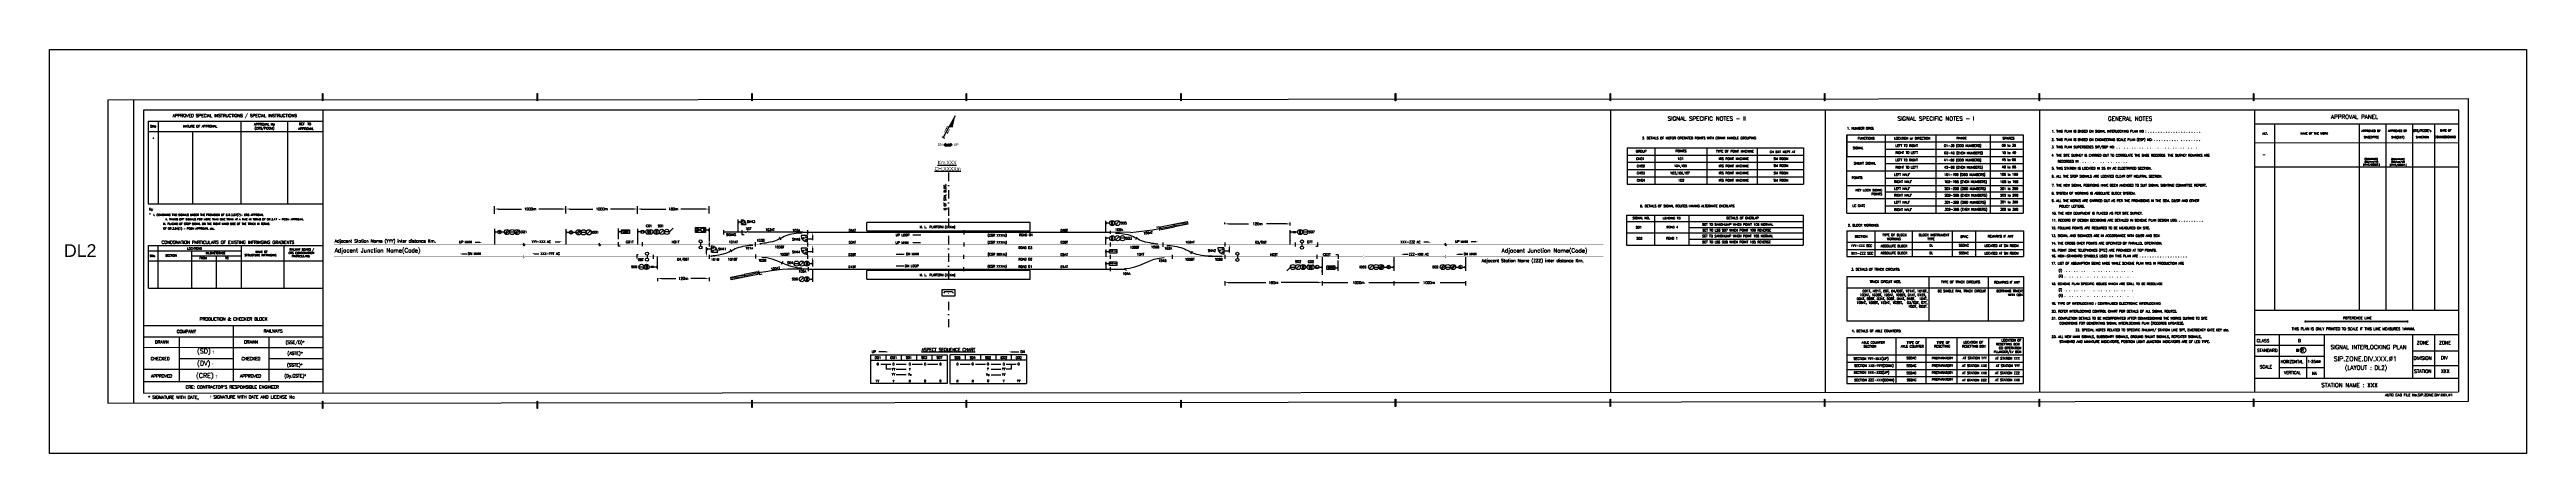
# Model space of a CAD drawing. Extents: x -19438 to 6205, y 191 to 9374.
# Drawn here: x -19438 to -17619, y 9077 to 9374 of the extents above; entities outside this region: 4.
import ezdxf
from ezdxf.enums import TextEntityAlignment as Align

# ---------------------------------------------------------------- set-up
doc = ezdxf.new("R2010")
doc.units = 0
doc.header["$LTSCALE"] = 0.5
doc.linetypes.add('DASHDOT', pattern=[25.4, 12.7, -6.35, 0, -6.35])
doc.linetypes.add('HIDDEN', pattern=[0.375, 0.25, -0.125])
doc.layers.get('0').update_dxf_attribs({"linetype": 'CONTINUOUS'})
doc.layers.get('DEFPOINTS').update_dxf_attribs({"linetype": 'CONTINUOUS'})
doc.layers.add('CHAINAGE', color=250, linetype='CONTINUOUS')
doc.layers.add('DIM', color=7, linetype='CONTINUOUS')
doc.styles.add('ARIAL', font='arial.ttf')
doc.styles.add('ROMANS', font='ROMANS.shx')
doc.dimstyles.get("Standard").update_dxf_attribs({"dimtxt": 0.18, "dimasz": 0.18, "dimexe": 0.18, "dimexo": 0.0625, "dimgap": 0.09, "dimtad": 0, "dimtih": 1, "dimtoh": 1, "dimdec": 4, "dimzin": 0, "dimdsep": 46, "dimtxsty": 'Standard', "dimcen": 0.09, "dimadec": 0, "dimazin": 0, "dimtfac": 1, "dimtdec": 4, "dimtofl": 0, "dimtmove": 0, "dimatfit": 3, "dimfxl": 1, "dimtolj": 1, "dimtzin": 0, "dimarcsym": 0})
pattern_1 = [(0, (0, 0), (0, 6.985), [5.08, -1.905]), (90, (0, 0), (-6.985, 4e-16), [5.08, -1.905])]
pattern_2 = [(0, (0, 361.862), (0, 6.985), [5.08, -1.905]), (90, (0, 361.862), (-6.985, 4e-16), [5.08, -1.905])]

# ---------------------------------------------------------------- blocks, each defined once
blk = doc.blocks.new('*D121')
at = {"color": 0, "lineweight": -2, "transparency": 16777216}
for p, q in [((-19058.6, 9254.9), (-19058.6, 9258.9)), ((-19055.6, 9256.9), (-19038.8, 9256.9)), ((-19009.1, 9256.9), (-19025.9, 9256.9)), ((-19006.1, 9254.1), (-19006.1, 9258.9))]:
    blk.add_line(p, q, dxfattribs=at)
at = {"color": 0, "transparency": 16777216}
for points in [[(-19055.6, 9257.4), (-19055.6, 9256.4), (-19058.6, 9256.9)], [(-19009.1, 9257.4), (-19009.1, 9256.4), (-19006.1, 9256.9)]]:
    blk.add_solid(points, dxfattribs=at)
at = {"layer": 'DEFPOINTS', "color": 0, "transparency": 16777216}
for p in [(-19006.1, 9256.9), (-19058.6, 9253.9), (-19006.1, 9253.1)]:
    blk.add_point(p, dxfattribs=at)
at = {"color": 0, "transparency": 16777216, "insert": (-19032.3, 9256.9), "char_height": 1.86, "attachment_point": 5, "style": 'ROMANS'}
blk.add_mtext('\\A1;1000m', dxfattribs=at)
blk = doc.blocks.new('*D124')
at = {"color": 0, "lineweight": -2, "transparency": 16777216}
for p, q in [((-19111.1, 9253.4), (-19111.1, 9258.9)), ((-19108.1, 9256.9), (-19091.3, 9256.9)), ((-19061.6, 9256.9), (-19078.4, 9256.9)), ((-19058.6, 9253.7), (-19058.6, 9258.9))]:
    blk.add_line(p, q, dxfattribs=at)
at = {"color": 0, "transparency": 16777216}
for points in [[(-19108.1, 9257.4), (-19108.1, 9256.4), (-19111.1, 9256.9)], [(-19061.6, 9257.4), (-19061.6, 9256.4), (-19058.6, 9256.9)]]:
    blk.add_solid(points, dxfattribs=at)
at = {"layer": 'DEFPOINTS', "color": 0, "transparency": 16777216}
for p in [(-19058.6, 9256.9), (-19111.1, 9252.4), (-19058.6, 9252.7)]:
    blk.add_point(p, dxfattribs=at)
at = {"color": 0, "transparency": 16777216, "insert": (-19084.8, 9256.9), "char_height": 1.86, "attachment_point": 5, "style": 'ROMANS'}
blk.add_mtext('\\A1;1000m', dxfattribs=at)
blk = doc.blocks.new('*D126')
at = {"color": 0, "lineweight": -2, "transparency": 16777216}
for p, q in [((-19006.1, 9253.4), (-19006.1, 9258.9)), ((-19003.1, 9256.9), (-18985.4, 9256.9)), ((-18956.6, 9256.9), (-18974.3, 9256.9)), ((-18953.6, 9253.7), (-18953.6, 9258.9))]:
    blk.add_line(p, q, dxfattribs=at)
at = {"color": 0, "transparency": 16777216}
for points in [[(-19003.1, 9257.4), (-19003.1, 9256.4), (-19006.1, 9256.9)], [(-18956.6, 9257.4), (-18956.6, 9256.4), (-18953.6, 9256.9)]]:
    blk.add_solid(points, dxfattribs=at)
at = {"layer": 'DEFPOINTS', "color": 0, "transparency": 16777216}
for p in [(-18953.6, 9256.9), (-19006.1, 9252.4), (-18953.6, 9252.7)]:
    blk.add_point(p, dxfattribs=at)
at = {"color": 0, "transparency": 16777216, "insert": (-18979.8, 9256.9), "char_height": 1.86, "attachment_point": 5, "style": 'ROMANS'}
blk.add_mtext('\\A1;180m', dxfattribs=at)
blk = doc.blocks.new('*D131')
at = {"color": 0, "lineweight": -2, "transparency": 16777216}
for p, q in [((-18991.4, 9206), (-18991.4, 9203.9)), ((-18988.4, 9205.9), (-18978, 9205.9)), ((-18956.6, 9205.9), (-18967, 9205.9)), ((-18953.6, 9206.6), (-18953.6, 9203.9))]:
    blk.add_line(p, q, dxfattribs=at)
at = {"color": 0, "transparency": 16777216}
for points in [[(-18988.4, 9206.4), (-18988.4, 9205.4), (-18991.4, 9205.9)], [(-18956.6, 9206.4), (-18956.6, 9205.4), (-18953.6, 9205.9)]]:
    blk.add_solid(points, dxfattribs=at)
at = {"layer": 'DEFPOINTS', "color": 0, "transparency": 16777216}
for p in [(-18991.4, 9207), (-18953.6, 9207.6), (-18953.6, 9205.9)]:
    blk.add_point(p, dxfattribs=at)
at = {"color": 0, "transparency": 16777216, "insert": (-18972.5, 9205.9), "char_height": 1.86, "attachment_point": 5, "style": 'ROMANS'}
blk.add_mtext('\\A1;120m', dxfattribs=at)
blk = doc.blocks.new('*D132')
at = {"color": 0, "lineweight": -2, "ltscale": 5, "transparency": 16777216}
for p, q in [((-18575, 9245.7), (-18575, 9247)), ((-18572, 9246), (-18557.5, 9246)), ((-18529.9, 9246), (-18544.4, 9246)), ((-18526.9, 9244.7), (-18526.9, 9247))]:
    blk.add_line(p, q, dxfattribs=at)
at = {"color": 0, "ltscale": 5, "transparency": 16777216}
for points in [[(-18572, 9246.5), (-18572, 9245.5), (-18575, 9246)], [(-18529.9, 9246.5), (-18529.9, 9245.5), (-18526.9, 9246)]]:
    blk.add_solid(points, dxfattribs=at)
at = {"layer": 'DEFPOINTS', "color": 0, "ltscale": 5, "transparency": 16777216}
for p in [(-18575, 9240.7), (-18526.9, 9246), (-18526.9, 9239.7)]:
    blk.add_point(p, dxfattribs=at)
at = {"color": 0, "ltscale": 5, "transparency": 16777216, "insert": (-18550.9, 9246), "char_height": 1.86, "attachment_point": 5, "style": 'ROMANS'}
blk.add_mtext('\\A1;120m', dxfattribs=at)

msp = doc.modelspace()

# ---------------------------------------------------------------- hatches: boundary and pattern name
h = msp.add_hatch(color=256)
h.dxf.hatch_style = 1
h.paths.add_polyline_path([(-19237.0345, 9341.7718), (-19237.3216, 9341.7718), (-19237.3216, 9336.3472), (-19237.0345, 9336.3472)])
h = msp.add_hatch(color=256)
h.dxf.hatch_style = 1
h.paths.add_polyline_path([(-19079.4917, 9341.7718), (-19079.7788, 9341.7718), (-19079.7788, 9336.3472), (-19079.4917, 9336.3472)])
h = msp.add_hatch(color=256)
h.dxf.hatch_style = 1
h.paths.add_polyline_path([(-18921.9776, 9341.7718), (-18922.2647, 9341.7718), (-18922.2647, 9336.3472), (-18921.9776, 9336.3472)])
h = msp.add_hatch(color=256)
h.dxf.hatch_style = 1
h.paths.add_polyline_path([(-18764.521, 9341.7718), (-18764.8081, 9341.7718), (-18764.8081, 9336.3472), (-18764.521, 9336.3472)])
h = msp.add_hatch(color=256)
h.dxf.hatch_style = 1
h.paths.add_polyline_path([(-18607.0253, 9341.7718), (-18607.3123, 9341.7718), (-18607.3123, 9336.3472), (-18607.0253, 9336.3472)])
h = msp.add_hatch(color=256)
h.dxf.hatch_style = 1
h.paths.add_polyline_path([(-18449.554, 9341.7718), (-18449.8411, 9341.7718), (-18449.8411, 9336.3472), (-18449.554, 9336.3472)])
h = msp.add_hatch(color=256)
h.dxf.hatch_style = 1
h.paths.add_polyline_path([(-18291.9218, 9341.7718), (-18292.2089, 9341.7718), (-18292.2089, 9336.3472), (-18291.9218, 9336.3472)])
h = msp.add_hatch(color=256)
h.dxf.hatch_style = 1
h.paths.add_polyline_path([(-18134.4337, 9341.7718), (-18134.7208, 9341.7718), (-18134.7208, 9336.3472), (-18134.4337, 9336.3472)])
h = msp.add_hatch(color=256)
h.dxf.hatch_style = 1
h.paths.add_polyline_path([(-17976.9677, 9341.7718), (-17977.2548, 9341.7718), (-17977.2548, 9336.3472), (-17976.9677, 9336.3472)])
h = msp.add_hatch(color=256)
h.dxf.hatch_style = 1
h.paths.add_polyline_path([(-17819.524, 9341.7718), (-17819.8111, 9341.7718), (-17819.8111, 9336.3472), (-17819.524, 9336.3472)])
h = msp.add_hatch(color=256)
h.dxf.hatch_style = 1
h.paths.add_polyline_path([(-18772.7986, 9325.4669), (-18777.2216, 9317.4699), (-18774.5402, 9317.5874)])
h = msp.add_hatch(color=256)
h.dxf.hatch_style = 1
h.paths.add_polyline_path([(-18779.8508, 9304.9528), (-18779.8508, 9305.3473), (-18781.1942, 9304.1716), (-18779.8508, 9302.9959), (-18779.8508, 9303.3904), (-18776.395, 9303.3904), (-18776.395, 9302.9959), (-18775.0516, 9304.1716), (-18776.395, 9305.3473), (-18776.395, 9304.9528)])
h = msp.add_hatch()
h.set_pattern_fill('DOTS', color=256, scale=4.8)
h.set_pattern_definition([(0, (-19201.87638, 9283.47817), (0.15, 0.3), [0, -0.3])])
h.paths.add_polyline_path([(-18612.3888, 9245.7402), (-18611.988, 9243.7808), (-18602.1908, 9245.7849), (-18602.5916, 9247.7443)])
h = msp.add_hatch()
h.set_pattern_fill('DOTS', color=256, scale=4.8)
h.set_pattern_definition([(0, (-19379.35213, 9260.29745), (0.15, 0.3), [0, -0.3])])
h.paths.add_polyline_path([(-18927.4553, 9206.8211), (-18927.8561, 9208.7805), (-18937.6532, 9206.7764), (-18937.2524, 9204.817)])
h = msp.add_hatch(color=256)
h.dxf.hatch_style = 1
h.paths.add_polyline_path([(-17706.8453, 9174.5288), (-17781.8325, 9174.5288), (-17781.8325, 9174.1181), (-17706.8453, 9174.1181)])
h = msp.add_hatch(color=256)
h.dxf.hatch_style = 1
h.paths.add_polyline_path([(-19237.0345, 9115.6885), (-19237.3216, 9115.6885), (-19237.3216, 9110.264), (-19237.0345, 9110.264)])
h = msp.add_hatch(color=256)
h.dxf.hatch_style = 1
h.paths.add_polyline_path([(-19079.4917, 9115.6885), (-19079.7788, 9115.6885), (-19079.7788, 9110.264), (-19079.4917, 9110.264)])
h = msp.add_hatch(color=256)
h.dxf.hatch_style = 1
h.paths.add_polyline_path([(-18921.9776, 9116.4385), (-18922.2647, 9116.4385), (-18922.2647, 9111.014), (-18921.9776, 9111.014)])
h = msp.add_hatch(color=256)
h.dxf.hatch_style = 1
h.paths.add_polyline_path([(-18764.521, 9116.4385), (-18764.8081, 9116.4385), (-18764.8081, 9111.014), (-18764.521, 9111.014)])
h = msp.add_hatch(color=256)
h.dxf.hatch_style = 1
h.paths.add_polyline_path([(-18607.0253, 9116.4385), (-18607.3123, 9116.4385), (-18607.3123, 9111.014), (-18607.0253, 9111.014)])
h = msp.add_hatch(color=256)
h.dxf.hatch_style = 1
h.paths.add_polyline_path([(-18449.554, 9117.1885), (-18449.8411, 9117.1885), (-18449.8411, 9111.764), (-18449.554, 9111.764)])
h = msp.add_hatch(color=256)
h.dxf.hatch_style = 1
h.paths.add_polyline_path([(-18291.9218, 9117.1885), (-18292.2089, 9117.1885), (-18292.2089, 9111.764), (-18291.9218, 9111.764)])
h = msp.add_hatch(color=256)
h.dxf.hatch_style = 1
h.paths.add_polyline_path([(-18134.4337, 9117.1885), (-18134.7208, 9117.1885), (-18134.7208, 9111.764), (-18134.4337, 9111.764)])
h = msp.add_hatch(color=256)
h.dxf.hatch_style = 1
h.paths.add_polyline_path([(-17976.9677, 9117.1885), (-17977.2548, 9117.1885), (-17977.2548, 9111.764), (-17976.9677, 9111.764)])
h = msp.add_hatch(color=256)
h.dxf.hatch_style = 1
h.paths.add_polyline_path([(-17819.524, 9117.3227), (-17819.8111, 9117.3227), (-17819.8111, 9111.8982), (-17819.524, 9111.8982)])
h = msp.add_hatch()
h.set_pattern_fill('ANGLE', color=256)
h.set_pattern_definition(pattern_2)
h.paths.add_polyline_path([(5446.0458, 588.1185, 1), (5446.3207, 588.1185, 1)])
h.paths.add_polyline_path([(5448.4858, 587.025, 1), (5448.7606, 587.025, 1)])
h.paths.add_polyline_path([(5446.0458, 585.987, 1), (5446.3207, 585.987, 1)])
h.paths.add_polyline_path([(5443.5783, 587.025, 1), (5443.8532, 587.025, 1)])
h = msp.add_hatch()
h.set_pattern_fill('ANGLE', color=256)
h.set_pattern_definition(pattern_2)
h.paths.add_polyline_path([(6202.9655, 555.0175, 1), (6202.6907, 555.0175, 1)])
h.paths.add_polyline_path([(6205.433, 553.9795, 1), (6205.1582, 553.9795, 1)])
h.paths.add_polyline_path([(6202.6907, 552.886, 1), (6202.9655, 552.886, 1)])
h.paths.add_polyline_path([(6200.5256, 553.9795, 1), (6200.2507, 553.9795, 1)])
h = msp.add_hatch()
h.set_pattern_fill('ANGLE', color=256)
h.set_pattern_definition(pattern_1)
h.paths.add_polyline_path([(5446.0458, 226.2564, 1), (5446.3207, 226.2564, 1)])
h.paths.add_polyline_path([(5448.4858, 225.1629, 1), (5448.7606, 225.1629, 1)])
h.paths.add_polyline_path([(5446.0458, 224.1249, 1), (5446.3207, 224.1249, 1)])
h.paths.add_polyline_path([(5443.5783, 225.1629, 1), (5443.8532, 225.1629, 1)])
h = msp.add_hatch()
h.set_pattern_fill('ANGLE', color=256)
h.set_pattern_definition(pattern_1)
h.paths.add_polyline_path([(6202.9655, 193.1555, 1), (6202.6907, 193.1555, 1)])
h.paths.add_polyline_path([(6205.433, 192.1175, 1), (6205.1582, 192.1175, 1)])
h.paths.add_polyline_path([(6202.6907, 191.024, 1), (6202.9655, 191.024, 1)])
h.paths.add_polyline_path([(6200.5256, 192.1175, 1), (6200.2507, 192.1175, 1)])

# ---------------------------------------------------------------- linework, layer by layer
for p, q in [((-19394.8511, 9337.1906), (-17662.1127, 9338.0936)), ((-19394.8511, 9337.1906), (-19394.8511, 9114.2117)), ((-17669.1788, 9329.4606), (-19368.7605, 9329.4606)), ((-19368.7605, 9329.4606), (-19368.7605, 9121.7102)), ((-19237.1741, 9329.4606), (-19237.1741, 9121.5949)), ((-18291.8973, 9329.4606), (-18291.8973, 9122.3507)), ((-18291.8973, 9329.4606), (-18291.8973, 9122.3507)), ((-18134.3932, 9329.4606), (-18134.3932, 9122.3504)), ((-17976.8391, 9329.4606), (-17976.8391, 9122.4322)), ((-17819.1655, 9329.4606), (-17819.1655, 9122.514)), ((-17669.1788, 9122.621), (-17669.1788, 9329.4606)), ((-17669.1788, 9122.5971), (-17669.1788, 9329.4606)), ((-17661.9968, 9115.6885), (-17662.1127, 9338.0936)), ((-19365.4063, 9321.4824), (-19237.1741, 9321.4824)), ((-19365.4063, 9321.4824), (-19365.4063, 9260.6838)), ((-19365.4063, 9313.9824), (-19237.1741, 9313.9824)), ((-19365.4063, 9313.9824), (-19362.4537, 9313.9824)), ((-19357.9063, 9321.4824), (-19357.9063, 9260.6838)), ((-19332.6979, 9313.9824), (-19332.6979, 9260.6838)), ((-19297.3109, 9321.4824), (-19297.3109, 9260.6838)), ((-19262.9712, 9321.4824), (-19262.9712, 9260.6838)), ((-18781.3674, 9309.9742), (-18782.681, 9309.5159)), ((-18772.7986, 9325.4669), (-18781.3674, 9309.9742)), ((-18781.3674, 9309.9742), (-18780.8933, 9308.6662)), ((-18778.9407, 9317.3946), (-18774.5402, 9317.5874)), ((-18118.4865, 9311.5354), (-17988.8347, 9311.5354)), ((-18118.4865, 9253.9047), (-18118.4865, 9311.5354)), ((-18118.4865, 9311.5354), (-18118.4865, 9295.5744)), ((-18090.3092, 9311.5354), (-18090.3092, 9253.9047)), ((-18053.0298, 9311.5354), (-18053.0298, 9253.9047)), ((-18053.0298, 9311.3516), (-18053.0298, 9295.3906)), ((-18013.1854, 9311.5321), (-18013.1854, 9253.9047)), ((-17988.8347, 9311.5354), (-17988.8347, 9253.9047)), ((-17819.3189, 9319.5156), (-17669.3322, 9319.5156)), ((-17804.5703, 9319.5156), (-17804.5703, 9182.5466)), ((-17760.7743, 9319.5156), (-17718.4478, 9319.5156)), ((-17742.1829, 9319.5156), (-17742.1829, 9182.5481)), ((-17722.7654, 9319.5156), (-17722.7654, 9182.5481)), ((-17703.1531, 9319.5156), (-17703.1531, 9182.5482)), ((-17687.0026, 9319.5156), (-17687.0026, 9182.5482)), ((-18279.7412, 9301.8839), (-18150.0688, 9301.8839)), ((-18279.7412, 9301.8839), (-18279.7412, 9275.2382)), ((-18279.7412, 9296.5636), (-18185.9897, 9296.5636)), ((-18279.7412, 9296.5636), (-18150.0688, 9296.5636)), ((-18279.7412, 9291.2433), (-18150.0688, 9291.2433)), ((-18259.261, 9301.8839), (-18259.261, 9275.2382)), ((-18221.1681, 9301.8839), (-18221.1681, 9275.2382)), ((-18184.2114, 9301.8839), (-18184.2114, 9275.2382)), ((-18150.0688, 9301.8839), (-18150.0688, 9275.2382)), ((-18118.4238, 9306.2151), (-17988.8347, 9306.2151)), ((-18118.4238, 9295.5744), (-17988.8347, 9295.5744)), ((-18090.3092, 9300.8948), (-17988.8347, 9300.8948)), ((-17819.3189, 9305.6709), (-17669.3322, 9305.5355)), ((-18279.7412, 9285.923), (-18150.0688, 9285.923)), ((-18279.7412, 9280.5586), (-18185.9897, 9280.5586)), ((-18279.7412, 9280.5586), (-18150.0688, 9280.5586)), ((-18279.7412, 9275.2382), (-18150.0688, 9275.2382)), ((-18118.4865, 9284.9338), (-17988.8347, 9284.9338)), ((-18118.4865, 9274.2932), (-17988.8347, 9274.2932)), ((-18090.3092, 9290.2541), (-17988.8347, 9290.2541)), ((-18090.3092, 9279.6135), (-17988.8347, 9279.6135)), ((-17819.3189, 9287.9172), (-17669.3322, 9287.9172)), ((-17760.7743, 9287.9172), (-17718.4478, 9287.9172)), ((-17718.4478, 9287.9172), (-17669.3322, 9287.9172)), ((-19365.4063, 9260.6838), (-19237.1741, 9260.6838)), ((-18118.4865, 9264.5453), (-17988.8347, 9264.5453)), ((-17988.8347, 9269.4192), (-18090.3092, 9269.4192)), ((-18090.3092, 9259.225), (-17988.8347, 9259.225)), ((-19111.0979, 9242.2499), (-19111.0979, 9230.9999)), ((-19110.9308, 9240.7466), (-19110.9308, 9239.2466)), ((-19108.6808, 9239.9966), (-19110.9308, 9239.9966)), ((-19103.8058, 9239.9966), (-19106.0558, 9239.9966)), ((-19103.5361, 9239.0277), (-19100.962, 9241.6019)), ((-19102.8997, 9238.3913), (-19100.3256, 9240.9655)), ((-19096.3058, 9239.9966), (-19100.0558, 9239.9966)), ((-19096.0361, 9239.0277), (-19093.462, 9241.6019)), ((-19095.3997, 9238.3913), (-19092.8256, 9240.9655)), ((-19058.5979, 9242.0369), (-19058.5979, 9230.7869)), ((-19058.4308, 9240.5336), (-19058.4308, 9239.0336)), ((-19056.1808, 9239.7836), (-19058.4308, 9239.7836)), ((-19051.3058, 9239.7836), (-19053.5558, 9239.7836)), ((-19051.0361, 9238.8147), (-19048.462, 9241.3889)), ((-19050.3997, 9238.1783), (-19047.8256, 9240.7525)), ((-19043.8058, 9239.7836), (-19047.5558, 9239.7836)), ((-19020.2725, 9242.4959), (-19020.2725, 9234.8295)), ((-19020.1226, 9240.9477), (-19020.1226, 9239.4477)), ((-19017.7968, 9240.1977), (-19020.1226, 9240.203)), ((-19017.7852, 9241.5209), (-19012.1039, 9238.8686)), ((-19017.7304, 9238.8958), (-19012.1574, 9241.4597)), ((-19006.0979, 9242.3805), (-19006.0979, 9231.1305)), ((-19005.9308, 9240.8773), (-19005.9308, 9239.3773)), ((-19003.6808, 9240.1273), (-19005.9308, 9240.1273)), ((-19000.2659, 9240.1273), (-19001.0558, 9240.1273)), ((-18998.9102, 9238.6489), (-18996.0229, 9238.6485)), ((-18998.9013, 9241.624), (-18996.014, 9241.6236)), ((-18998.2074, 9239.3644), (-18996.7224, 9240.8493)), ((-18993.9308, 9240.1273), (-18994.6403, 9240.1273)), ((-18992.5058, 9238.3071), (-18992.5058, 9241.9475)), ((-18991.6058, 9238.3071), (-18991.6058, 9241.9475)), ((-18986.98, 9241.4531), (-18989.6317, 9238.8014)), ((-18982.6808, 9240.1273), (-18986.4308, 9240.1273)), ((-18982.6808, 9240.1272), (-18980.0292, 9242.7789)), ((-18957.3864, 9243.3305), (-18963.561, 9239.5805)), ((-18957.3864, 9239.5805), (-18963.561, 9243.3305)), ((-18957.3864, 9239.5805), (-18957.3864, 9243.3305)), ((-18956.0686, 9239.5805), (-18956.0686, 9243.3305)), ((-18953.765, 9241.3572), (-18956.061, 9241.3572)), ((-18953.5979, 9243.0819), (-18953.5979, 9233.0115)), ((-18942.8645, 9241.2865), (-18942.8645, 9238.2865)), ((-18926.711, 9239.7865), (-18942.8645, 9239.7865)), ((-18932.0502, 9247.9869), (-18932.0502, 9246.4869)), ((-18929.851, 9247.2369), (-18932.0502, 9247.2369)), ((-18929.4546, 9241.2865), (-18929.4546, 9238.2865)), ((-18884.7624, 9239.7865), (-18924.9819, 9239.7865)), ((-18881.1982, 9241.2855), (-18881.1982, 9238.2855)), ((-18766.5153, 9241.3051), (-18766.5153, 9238.3051)), ((-18662.1816, 9247.3317), (-18662.1816, 9245.8317)), ((-18659.4296, 9246.5817), (-18662.1816, 9246.5817)), ((-18659.0238, 9240.9119), (-18659.0238, 9238.6619)), ((-18644.1281, 9239.7732), (-18659.0238, 9239.7869)), ((-18658.0046, 9244.7615), (-18658.0046, 9248.4019)), ((-18657.9776, 9233.6482), (-18657.9776, 9237.2886)), ((-18657.1046, 9244.7615), (-18657.1046, 9248.4019)), ((-18657.0776, 9233.6482), (-18657.0776, 9237.2886)), ((-18652.48, 9247.9087), (-18655.1292, 9245.2547)), ((-18652.4529, 9236.7954), (-18655.1022, 9234.1413)), ((-18640.3377, 9234.4949), (-18639.2834, 9236.5386)), ((-18622.6719, 9241.0164), (-18623.2424, 9243.9617)), ((-18526.7015, 9240.7466), (-18526.7015, 9239.2466)), ((-18521.4515, 9239.9966), (-18526.7015, 9239.9966)), ((-18520.0265, 9238.1764), (-18520.0265, 9241.8168)), ((-18519.1265, 9238.1764), (-18519.1265, 9241.8168)), ((-18513.9515, 9239.9966), (-18517.7015, 9239.9966)), ((-18280.0133, 9252.3576), (-18280.0133, 9230.4479)), ((-18280.0133, 9252.3576), (-18150.3409, 9252.3576)), ((-18280.0133, 9247.7815), (-18150.3409, 9247.7815)), ((-18280.0133, 9239.3112), (-18150.3409, 9239.3112)), ((-18259.5331, 9252.3576), (-18259.5331, 9230.4479)), ((-18234.4687, 9252.3576), (-18234.4687, 9230.4479)), ((-18234.4687, 9243.3395), (-18150.3409, 9243.3395)), ((-18150.3409, 9252.3576), (-18150.3409, 9230.4479)), ((-18118.4865, 9253.9047), (-17988.8347, 9253.9047)), ((-18118.4771, 9240.8627), (-18118.4771, 9221.9068)), ((-18118.4771, 9240.8627), (-17988.8047, 9240.8627)), ((-18097.7264, 9240.8627), (-18097.7264, 9221.9068)), ((-18070.5063, 9240.8627), (-18070.5063, 9221.9068)), ((-18041.1169, 9240.8627), (-18041.1169, 9221.9068)), ((-18023.9131, 9240.8627), (-18023.9131, 9221.9068)), ((-17988.8047, 9240.8627), (-17988.8047, 9221.9068)), ((-19365.1636, 9198.8649), (-19365.1636, 9230.002)), ((-19365.1636, 9230.002), (-19237.1741, 9230.002)), ((-19365.1628, 9218.752), (-19237.1741, 9218.752)), ((-19365.1152, 9226.252), (-19297.1114, 9226.252)), ((-19358.2992, 9230.002), (-19358.2992, 9198.8649)), ((-19333.3573, 9226.252), (-19333.3573, 9198.8649)), ((-19333.3573, 9222.502), (-19297.1114, 9222.502)), ((-19315.349, 9222.502), (-19315.349, 9198.8649)), ((-19297.1114, 9230.002), (-19297.1114, 9198.8649)), ((-19265.7072, 9230.002), (-19265.7072, 9198.8649)), ((-19134.8457, 9223.9252), (-19131.4707, 9223.9252)), ((-19121.8327, 9232.3711), (-19125.2077, 9232.3711)), ((-19089.4438, 9231.8039), (-19090.2065, 9230.7869)), ((-19089.4438, 9229.7436), (-19089.4438, 9231.8039)), ((-19089.4438, 9229.7698), (-19089.4438, 9231.8039)), ((-19089.4438, 9229.7698), (-19088.681, 9230.7869)), ((-19088.681, 9230.7869), (-19089.4438, 9229.7698)), ((-19081.9216, 9224.0579), (-19078.5466, 9224.0579)), ((-19066.5192, 9232.8614), (-19063.1442, 9232.8614)), ((-19033.9073, 9231.8039), (-19034.67, 9230.7869)), ((-19033.9073, 9229.7436), (-19033.9073, 9231.8039)), ((-19033.9073, 9229.7698), (-19033.9073, 9231.8039)), ((-19033.9073, 9229.7698), (-19033.1446, 9230.7869)), ((-19033.1446, 9230.7869), (-19033.9073, 9229.7698)), ((-19020.3479, 9232.6305), (-19020.3479, 9229.6305)), ((-19020.3479, 9232.6305), (-19020.3479, 9229.6305)), ((-19018.8479, 9229.6305), (-19020.3479, 9229.6305)), ((-19018.8479, 9229.6305), (-19020.3479, 9229.6305)), ((-19006.6168, 9223.5051), (-19006.6168, 9220.5051)), ((-19006.6139, 9223.5037), (-19006.6139, 9220.5037)), ((-19002.6104, 9232.6305), (-19002.6104, 9229.6305)), ((-18999.1027, 9223.0425), (-18999.1027, 9220.7925)), ((-18994.697, 9223.2869), (-18994.697, 9220.2869)), ((-18991.3968, 9212.7116), (-18991.3968, 9221.9165)), ((-18959.8096, 9232.0425), (-18959.8096, 9229.7925)), ((-18955.3979, 9224.6617), (-18955.3979, 9228.8666)), ((-18955.3979, 9224.1675), (-18955.3979, 9224.6617)), ((-18954.9761, 9228.2536), (-18954.9761, 9226.7536)), ((-18951.6898, 9227.5036), (-18954.9761, 9227.509)), ((-18953.5979, 9232.3674), (-18953.5979, 9229.3674)), ((-18953.5979, 9232.2686), (-18953.5979, 9229.2686)), ((-18953.5979, 9223.2869), (-18953.5979, 9220.2869)), ((-18951.6898, 9225.2536), (-18951.6898, 9229.7536)), ((-18951.6898, 9225.2536), (-18947.1898, 9225.2536)), ((-18936.7314, 9225.1181), (-18937.7857, 9227.1618)), ((-18919.6368, 9232.4519), (-18919.6368, 9229.4519)), ((-18919.5838, 9223.4945), (-18919.5838, 9220.4945)), ((-18900.7151, 9234.1978), (-18901.7694, 9236.2414)), ((-18899.5246, 9218.2859), (-18900.5789, 9216.2422)), ((-18882.2454, 9218.6279), (-18882.2454, 9214.9875)), ((-18881.3454, 9218.6279), (-18881.3454, 9214.9875)), ((-18881.1982, 9223.2869), (-18881.1982, 9220.2869)), ((-18881.198, 9232.254), (-18881.198, 9229.254)), ((-18877.5239, 9219.3904), (-18877.5239, 9214.6758)), ((-18766.6877, 9223.1911), (-18766.6877, 9220.1911)), ((-18766.4977, 9232.4117), (-18766.4977, 9229.4117)), ((-18662.2573, 9236.2184), (-18662.2573, 9234.7184)), ((-18659.4026, 9235.4684), (-18662.2573, 9235.4684)), ((-18662.2118, 9225.0389), (-18662.2118, 9226.5389)), ((-18662.2118, 9225.7889), (-18659.5172, 9225.7889)), ((-18659.0617, 9232.2869), (-18659.0617, 9229.2869)), ((-18659.0617, 9223.2009), (-18659.0617, 9220.2009)), ((-18648.1526, 9235.4684), (-18651.9026, 9235.4666)), ((-18620.3549, 9232.2493), (-18620.3549, 9229.2493)), ((-18613.7159, 9223.2869), (-18613.7159, 9220.2869)), ((-18599.845, 9224.0022), (-18598.7907, 9226.0458)), ((-18575.0219, 9232.2869), (-18575.0219, 9229.2869)), ((-18575.0219, 9223.2869), (-18575.0219, 9220.2869)), ((-18565.7316, 9222.9119), (-18565.7316, 9220.6619)), ((-18523.2798, 9232.3744), (-18523.2798, 9229.3744)), ((-18518.3298, 9231.9119), (-18518.3298, 9229.6619)), ((-18507.3059, 9223.2869), (-18507.3059, 9220.2869)), ((-18506.9071, 9232.3323), (-18506.9071, 9229.3323)), ((-18491.8431, 9223.2869), (-18491.8431, 9220.2869)), ((-18491.7727, 9211.4982), (-18491.7727, 9219.1646)), ((-18443.8042, 9223.6803), (-18440.4292, 9223.6803)), ((-18425.4303, 9232.4977), (-18428.8053, 9232.4977)), ((-18413.0367, 9231.8039), (-18413.7995, 9230.7869)), ((-18413.0367, 9229.7436), (-18413.0367, 9231.8039)), ((-18413.0367, 9229.7698), (-18413.0367, 9231.8039)), ((-18413.0367, 9229.7698), (-18412.274, 9230.7869)), ((-18412.274, 9230.7869), (-18413.0367, 9229.7698)), ((-18403.8041, 9223.6668), (-18400.4291, 9223.6668)), ((-18390.7154, 9232.7671), (-18394.0904, 9232.7671)), ((-18280.0133, 9230.4479), (-18150.3409, 9230.4479)), ((-18234.4687, 9234.8499), (-18150.3409, 9234.8499)), ((-18118.4771, 9232.5474), (-17988.8047, 9232.5474)), ((-18118.4771, 9227.2271), (-18024.7255, 9227.2271)), ((-18118.4771, 9227.2271), (-17988.8047, 9227.2271)), ((-18118.4771, 9221.9068), (-17988.8047, 9221.9068)), ((-19005.0639, 9214.3973), (-19001.3139, 9214.3973)), ((-18999.8889, 9216.2175), (-18999.8889, 9212.5771)), ((-18998.9889, 9216.2175), (-18998.9889, 9212.5771)), ((-18997.5639, 9214.3973), (-18991.5639, 9214.3918)), ((-18991.5639, 9213.6473), (-18991.5639, 9215.1473)), ((-18917.1722, 9211.5449), (-18916.6016, 9208.5997)), ((-18880.8202, 9212.7744), (-18895.7159, 9212.7881)), ((-18891.1704, 9216.8077), (-18887.4204, 9216.8095)), ((-18886.8715, 9204.0243), (-18884.2223, 9206.6784)), ((-18886.87, 9215.4807), (-18884.2208, 9218.1348)), ((-18882.2469, 9207.1715), (-18882.2469, 9203.5311)), ((-18881.3469, 9207.1715), (-18881.3469, 9203.5311)), ((-18880.8202, 9214.2744), (-18880.8202, 9211.2744)), ((-18879.9219, 9205.3513), (-18877.7227, 9205.3513)), ((-18879.9204, 9216.8077), (-18877.7212, 9216.8077)), ((-18877.7227, 9204.6013), (-18877.7227, 9206.1013)), ((-18877.7212, 9216.0577), (-18877.7212, 9217.5577)), ((-18877.7212, 9216.0577), (-18877.7212, 9217.5577)), ((-18766.8903, 9214.2825), (-18766.8903, 9211.2825)), ((-18662.2118, 9216.0392), (-18662.2118, 9217.5392)), ((-18662.2118, 9216.7892), (-18659.5172, 9216.7892)), ((-18659.0617, 9214.2872), (-18659.0617, 9211.2872)), ((-18652.5929, 9212.7868), (-18648.727, 9212.7868)), ((-18575.0748, 9201.1537), (-18575.0748, 9201.3265)), ((-18575.0446, 9203.9727), (-18575.0446, 9200.6928)), ((-18572.0748, 9202.8265), (-18544.7719, 9202.8265)), ((-18506.3832, 9202.8265), (-18533.6862, 9202.8265)), ((-18529.4746, 9211.6037), (-18526.8229, 9214.2553)), ((-18526.8229, 9214.2553), (-18523.0729, 9214.2553)), ((-18522.5238, 9212.9295), (-18519.8721, 9215.5811)), ((-18517.8979, 9216.0755), (-18517.8979, 9212.4351)), ((-18516.9979, 9216.0755), (-18516.9979, 9212.4351)), ((-18515.5729, 9214.2553), (-18514.7962, 9214.2553)), ((-18513.4373, 9212.7667), (-18510.55, 9212.7663)), ((-18513.4324, 9215.7423), (-18510.5452, 9215.7419)), ((-18512.7594, 9213.5012), (-18511.2745, 9214.9861)), ((-18509.1723, 9214.2553), (-18508.4479, 9214.2553)), ((-18505.8229, 9214.2553), (-18503.5729, 9214.2553)), ((-18503.5729, 9213.5053), (-18503.5729, 9215.0053)), ((-18503.4059, 9210.5289), (-18503.4059, 9212.0289)), ((-18503.4059, 9203.9727), (-18503.4059, 9200.6928)), ((-18502.9754, 9202.8303), (-18484.6758, 9202.8303)), ((-18494.26, 9212.4733), (-18499.9412, 9215.1255)), ((-18494.3147, 9215.0983), (-18499.8878, 9212.5345)), ((-18494.2483, 9213.7964), (-18491.9225, 9213.7911)), ((-18491.9225, 9213.0464), (-18491.9225, 9214.5464)), ((-18469.2578, 9202.8303), (-18450.9581, 9202.8303)), ((-18468.951, 9212.9295), (-18466.2994, 9215.5811)), ((-18465.7502, 9214.2553), (-18462.0002, 9214.2553)), ((-18459.5935, 9216.0539), (-18461.4346, 9212.9134)), ((-18458.8171, 9215.5987), (-18460.6582, 9212.4582)), ((-18458.2502, 9214.2553), (-18456.0002, 9214.2553)), ((-18453.3752, 9214.2553), (-18451.1252, 9214.2553)), ((-18451.1252, 9213.5053), (-18451.1252, 9215.0053)), ((-18450.9403, 9203.9697), (-18450.9403, 9200.6899)), ((-18450.5276, 9202.8303), (-18432.228, 9202.8303)), ((-18416.81, 9202.8303), (-18398.5104, 9202.8303)), ((-18413.9505, 9215.8606), (-18416.5246, 9213.2864)), ((-18413.3141, 9215.2242), (-18415.8882, 9212.65)), ((-18413.0444, 9214.2553), (-18409.2944, 9214.2553)), ((-18406.4505, 9215.8606), (-18409.0246, 9213.2864)), ((-18405.8141, 9215.2242), (-18408.3882, 9212.65)), ((-18405.5444, 9214.2553), (-18403.2944, 9214.2553)), ((-18400.6694, 9214.2553), (-18398.4194, 9214.2553)), ((-18398.4194, 9213.5053), (-18398.4194, 9215.0053)), ((-18398.2166, 9203.9727), (-18398.2166, 9200.6928)), ((-18118.4762, 9207.435), (-18118.4762, 9174.8455)), ((-18118.4762, 9207.435), (-17988.8038, 9207.435)), ((-18058.2642, 9207.435), (-18058.2642, 9174.8455)), ((-18014.6238, 9207.435), (-18014.6238, 9174.8455)), ((-17988.8038, 9207.435), (-17988.8038, 9174.8455)), ((-19365.1605, 9198.8649), (-19237.1741, 9198.8649)), ((-18780.3754, 9196.3968), (-18781.4145, 9195.1833)), ((-18780.3914, 9196.3968), (-18775.2441, 9196.3968)), ((-18775.2601, 9196.3968), (-18774.221, 9195.1833)), ((-18118.4762, 9199.1197), (-17988.8038, 9199.1197)), ((-17819.1539, 9182.5479), (-17669.1672, 9182.5483)), ((-19368.7434, 9179.56), (-19368.7481, 9121.7106)), ((-19328.5623, 9171.1032), (-19368.706, 9171.1059)), ((-19237.1741, 9171.097), (-19328.5623, 9171.1032)), ((-19302.8272, 9171.1032), (-19302.8272, 9129.9756)), ((-18118.4762, 9174.8455), (-17988.8038, 9174.8455)), ((-17819.1655, 9164.6386), (-17669.1788, 9164.6386)), ((-17800.8575, 9132.5942), (-17800.8575, 9164.6386)), ((-17781.8326, 9175.0964), (-17781.8326, 9173.5854)), ((-17768.098, 9164.6386), (-17768.0978, 9132.5942)), ((-17706.8406, 9175.0964), (-17706.8406, 9173.5854)), ((-17703.1646, 9164.6386), (-17703.1642, 9132.5942)), ((-17703.1646, 9164.6386), (-17703.1642, 9132.5942)), ((-17703.1646, 9164.6386), (-17703.1646, 9132.5942)), ((-17687.0141, 9164.6386), (-17687.0141, 9132.5942)), ((-19328.5623, 9155.0382), (-19368.7067, 9155.0409)), ((-19328.5623, 9162.8507), (-19368.7064, 9162.8534)), ((-19342.3941, 9129.977), (-19342.3939, 9162.8521)), ((-19302.8272, 9146.861), (-19342.394, 9146.862)), ((-19237.1741, 9155.032), (-19328.5629, 9155.0382)), ((-19237.1741, 9162.8446), (-19328.5626, 9162.8507)), ((-19318.4161, 9146.6873), (-19318.4171, 9146.6873)), ((-19276.5303, 9129.9743), (-19276.5301, 9162.8494)), ((-19237.1741, 9146.8547), (-19276.5302, 9146.8573)), ((-18835.029, 9149.6638), (-18778.779, 9149.6638)), ((-18835.029, 9149.6638), (-18835.029, 9128.7207)), ((-18835.029, 9145.9138), (-18778.779, 9145.9138)), ((-18823.7, 9151.9119), (-18828.95, 9151.9119)), ((-18823.779, 9149.6638), (-18823.779, 9145.9138)), ((-18812.529, 9149.6638), (-18812.529, 9145.9138)), ((-18801.279, 9149.6638), (-18801.279, 9145.9138)), ((-18790.029, 9149.6638), (-18790.029, 9145.9138)), ((-18778.779, 9149.6638), (-18778.779, 9128.7207)), ((-18776.904, 9149.6638), (-18776.904, 9128.7733)), ((-18720.6437, 9149.6638), (-18776.904, 9149.6638)), ((-18720.6454, 9145.9138), (-18776.904, 9145.9138)), ((-18765.654, 9149.6638), (-18765.654, 9145.9138)), ((-18754.404, 9149.6638), (-18754.404, 9145.9138)), ((-18743.154, 9149.6638), (-18743.154, 9145.9138)), ((-18731.904, 9149.6638), (-18731.904, 9145.9138)), ((-18731.904, 9149.2888), (-18731.904, 9145.9138)), ((-18731.4656, 9151.9119), (-18726.2156, 9151.9119)), ((-18720.6437, 9149.6638), (-18720.653, 9128.7733)), ((-18118.4064, 9162.4186), (-18118.4064, 9128.6318)), ((-18118.4064, 9162.4186), (-17988.9148, 9162.4186)), ((-18118.4064, 9149.7101), (-17988.9148, 9149.7101)), ((-18082.3973, 9162.4186), (-18082.3973, 9128.6318)), ((-18060.5051, 9162.4186), (-18060.5051, 9128.6318)), ((-18037.5143, 9162.4186), (-18037.5143, 9128.6318)), ((-18014.4822, 9162.4186), (-18014.4822, 9128.6318)), ((-17988.9148, 9162.4186), (-17988.9148, 9128.6318)), ((-17819.1655, 9156.7918), (-17768.098, 9156.7904)), ((-17819.1655, 9148.6964), (-17768.098, 9148.695)), ((-17780.999, 9148.6953), (-17780.999, 9132.5942)), ((-17703.1646, 9152.7905), (-17669.1788, 9152.7905)), ((-19328.5623, 9129.9756), (-19368.7077, 9129.9783)), ((-19328.5623, 9139.0497), (-19368.7073, 9139.0524)), ((-19237.1741, 9129.9694), (-19328.564, 9129.9756)), ((-19237.1741, 9139.0436), (-19328.5636, 9139.0497)), ((-18778.779, 9128.7207), (-18835.029, 9128.7207)), ((-18827.3848, 9142.9989), (-18820.1054, 9142.9989)), ((-18823.6348, 9142.9989), (-18823.6348, 9139.3118)), ((-18820.0993, 9139.3118), (-18823.6348, 9139.3118)), ((-18816.279, 9142.9989), (-18808.779, 9142.9989)), ((-18816.279, 9139.1869), (-18808.779, 9139.1869)), ((-18816.279, 9135.404), (-18808.779, 9135.404)), ((-18804.3606, 9142.9989), (-18796.8606, 9142.9989)), ((-18793.1106, 9142.9989), (-18785.6106, 9142.9989)), ((-18776.904, 9128.7733), (-18720.653, 9128.7733)), ((-18769.3221, 9142.9989), (-18761.8221, 9142.9989)), ((-18758.0721, 9142.9989), (-18750.5721, 9142.9989)), ((-18746.5927, 9142.9989), (-18739.3221, 9142.9989)), ((-18746.5927, 9135.1423), (-18739.3221, 9135.1423)), ((-18746.5579, 9139.2962), (-18739.3221, 9139.2962)), ((-18739.0715, 9139.2962), (-18739.0579, 9139.2962)), ((-18735.3575, 9142.9989), (-18728.0721, 9142.9989)), ((-18731.8221, 9139.3118), (-18735.3575, 9139.3118)), ((-18731.8221, 9142.9989), (-18731.8221, 9139.3118)), ((-18118.4064, 9144.3898), (-18027.5304, 9144.3898)), ((-18118.4064, 9144.3898), (-17988.9148, 9144.3898)), ((-18118.4064, 9139.0695), (-17988.9148, 9139.0695)), ((-18118.4064, 9133.7492), (-17988.9148, 9133.7492)), ((-18118.4064, 9128.6318), (-17988.9148, 9128.6318)), ((-17819.1655, 9132.5942), (-17669.1788, 9132.5942)), ((-17800.8575, 9140.5413), (-17768.0979, 9140.5413)), ((-17703.1646, 9141.9716), (-17669.1788, 9141.9716)), ((-19394.8511, 9114.2117), (-17661.9968, 9115.6885)), ((-19368.7481, 9121.7106), (-17669.3322, 9122.5917)), ((-19368.7481, 9121.7106), (-17669.3322, 9122.5917))]:
    msp.add_line(p, q)
at = {"ltscale": 5}
for p, q in [((-19376.1011, 9337.1901), (-19376.1011, 9114.2117)), ((-18929.4546, 9238.2865), (-18927.748, 9238.2865)), ((-18877.5254, 9237.5365), (-18877.5254, 9234.078)), ((-18833.6876, 9246.9875), (-18837.8446, 9246.9875)), ((-18837.8446, 9240.7706), (-18837.8446, 9246.9875)), ((-18791.9989, 9246.9875), (-18833.6932, 9246.9875)), ((-18768.7939, 9246.9875), (-18791.9989, 9246.9875)), ((-18717.8325, 9246.9875), (-18769.6938, 9246.9875)), ((-18717.8325, 9240.7706), (-18717.8325, 9246.9875)), ((-18662.3789, 9232.971), (-18662.3789, 9236.4902)), ((-18624.9178, 9243.6371), (-18623.2424, 9243.9617)), ((-18877.5254, 9228.2495), (-18877.5254, 9224.791)), ((-18571.7219, 9228.5369), (-18571.7219, 9225.0784)), ((-18506.9071, 9229.3323), (-18508.2386, 9229.3323)), ((-18491.8431, 9223.2869), (-18493.5496, 9223.2869)), ((-18914.9262, 9208.9242), (-18916.6016, 9208.5997)), ((-18833.6876, 9211.6673), (-18837.8446, 9211.6673)), ((-18837.8446, 9205.4504), (-18837.8446, 9211.6673)), ((-18791.9989, 9211.6673), (-18833.6932, 9211.6673)), ((-18768.7939, 9211.6673), (-18791.9989, 9211.6673)), ((-18717.8325, 9211.6673), (-18769.6938, 9211.6673)), ((-18717.8325, 9205.4504), (-18717.8325, 9211.6673))]:
    msp.add_line(p, q, dxfattribs=at)
at = {"linetype": 'DASHDOT'}
msp.add_line((-18777.8463, 9304.9528), (-18777.8463, 9303.3904), dxfattribs=at)
at = {"color": 18, "true_color": 0x000000}
msp.add_line((-19040.605, 9241.1094), (-19043.2567, 9238.4578), dxfattribs=at)
at = {"linetype": 'Continuous'}
for p, q in [((-18622.1859, 9243.7362), (-18612.3888, 9245.7402)), ((-18621.7851, 9241.7768), (-18622.1859, 9243.7362)), ((-18621.7851, 9241.7768), (-18611.988, 9243.7808)), ((-18612.3888, 9245.7402), (-18602.5916, 9247.7443)), ((-18611.988, 9243.7808), (-18612.3888, 9245.7402)), ((-18602.1908, 9245.7849), (-18611.988, 9243.7808)), ((-18602.5916, 9247.7443), (-18602.1908, 9245.7849)), ((-18937.6532, 9206.7764), (-18927.8561, 9208.7805)), ((-18937.2524, 9204.817), (-18937.6532, 9206.7764)), ((-18927.4553, 9206.8211), (-18937.2524, 9204.817)), ((-18918.059, 9210.7846), (-18927.8561, 9208.7805)), ((-18927.8561, 9208.7805), (-18927.4553, 9206.8211)), ((-18917.6582, 9208.8251), (-18927.4553, 9206.8211)), ((-18918.059, 9210.7846), (-18917.6582, 9208.8251))]:
    msp.add_line(p, q, dxfattribs=at)
at = {"linetype": 'HIDDEN', "ltscale": 27}
msp.add_line((-18877.5239, 9219.6028), (-18877.5239, 9219.3904), dxfattribs=at)
for points in [[(-19237.3216, 9341.7718), (-19237.0345, 9341.7718), (-19237.0345, 9336.3472), (-19237.3216, 9336.3472)], [(-19079.7788, 9341.7718), (-19079.4917, 9341.7718), (-19079.4917, 9336.3472), (-19079.7788, 9336.3472)], [(-18922.2647, 9341.7718), (-18921.9776, 9341.7718), (-18921.9776, 9336.3472), (-18922.2647, 9336.3472)], [(-18764.8081, 9341.7718), (-18764.521, 9341.7718), (-18764.521, 9336.3472), (-18764.8081, 9336.3472)], [(-18607.3123, 9341.7718), (-18607.0253, 9341.7718), (-18607.0253, 9336.3472), (-18607.3123, 9336.3472)], [(-18449.8411, 9341.7718), (-18449.554, 9341.7718), (-18449.554, 9336.3472), (-18449.8411, 9336.3472)], [(-18292.2089, 9341.7718), (-18291.9218, 9341.7718), (-18291.9218, 9336.3472), (-18292.2089, 9336.3472)], [(-18134.7208, 9341.7718), (-18134.4337, 9341.7718), (-18134.4337, 9336.3472), (-18134.7208, 9336.3472)], [(-17977.2548, 9341.7718), (-17976.9677, 9341.7718), (-17976.9677, 9336.3472), (-17977.2548, 9336.3472)], [(-17819.8111, 9341.7718), (-17819.524, 9341.7718), (-17819.524, 9336.3472), (-17819.8111, 9336.3472)], [(-19012.0491, 9238.8112), (-19017.8072, 9238.8112), (-19017.8072, 9241.5555), (-19012.0491, 9241.5555)], [(-18963.561, 9239.5805), (-18963.561, 9243.3305), (-18956.061, 9243.3305), (-18956.061, 9239.5805)], [(-18654.1172, 9227.1389), (-18654.1172, 9224.4389), (-18659.5172, 9224.4389), (-18659.5172, 9227.1389)], [(-18654.1172, 9218.1392), (-18654.1172, 9215.4392), (-18659.5172, 9215.4392), (-18659.5172, 9218.1392)], [(-18499.9961, 9215.1829), (-18494.238, 9215.1829), (-18494.238, 9212.4386), (-18499.9961, 9212.4386)], [(-18773.0051, 9197.5572), (-18782.7551, 9197.5572), (-18782.7551, 9193.0572), (-18773.0051, 9193.0572)], [(-17781.8325, 9174.5288), (-17706.8453, 9174.5288), (-17706.8453, 9174.1181), (-17781.8325, 9174.1181)], [(-19237.3216, 9115.6885), (-19237.0345, 9115.6885), (-19237.0345, 9110.264), (-19237.3216, 9110.264)], [(-19079.7788, 9115.6885), (-19079.4917, 9115.6885), (-19079.4917, 9110.264), (-19079.7788, 9110.264)], [(-18922.2647, 9116.4385), (-18921.9776, 9116.4385), (-18921.9776, 9111.014), (-18922.2647, 9111.014)], [(-18764.8081, 9116.4385), (-18764.521, 9116.4385), (-18764.521, 9111.014), (-18764.8081, 9111.014)], [(-18607.3123, 9116.4385), (-18607.0253, 9116.4385), (-18607.0253, 9111.014), (-18607.3123, 9111.014)], [(-18449.8411, 9117.1885), (-18449.554, 9117.1885), (-18449.554, 9111.764), (-18449.8411, 9111.764)], [(-18292.2089, 9117.1885), (-18291.9218, 9117.1885), (-18291.9218, 9111.764), (-18292.2089, 9111.764)], [(-18134.7208, 9117.1885), (-18134.4337, 9117.1885), (-18134.4337, 9111.764), (-18134.7208, 9111.764)], [(-17977.2548, 9117.1885), (-17976.9677, 9117.1885), (-17976.9677, 9111.764), (-17977.2548, 9111.764)], [(-17819.8111, 9117.3227), (-17819.524, 9117.3227), (-17819.524, 9111.8982), (-17819.8111, 9111.8982)]]:
    msp.add_lwpolyline(points, close=True)
at = {"linetype": 'DASHDOT'}
for points in [[(-18777.8385, 9283.6802), (-18777.8385, 9251.9695)], [(-18777.8385, 9249.9385), (-18777.8385, 9200.2689)], [(-18777.8385, 9188.8253), (-18777.8385, 9170.0864)]]:
    msp.add_lwpolyline(points, dxfattribs=at)
at = {"linetype": 'ByBlock'}
for points in [[(-18885.3087, 9239.2186), (-18885.9459, 9239.2619), (-18886.9127, 9239.2333), (-18888.1401, 9239.1345), (-18889.5591, 9238.9672), (-18891.1008, 9238.7331), (-18892.6962, 9238.434), (-18894.2763, 9238.0715), (-18895.772, 9237.6474), (-18897.1324, 9237.1656), (-18898.3778, 9236.6385), (-18899.5466, 9236.0808), (-18900.677, 9235.5071), (-18901.8075, 9234.9321), (-18902.9762, 9234.3704), (-18904.2216, 9233.8368), (-18905.582, 9233.3457), (-18907.0781, 9232.9093), (-18908.6607, 9232.5287), (-18910.2631, 9232.2027), (-18911.8183, 9231.9299), (-18913.2597, 9231.7089), (-18914.5204, 9231.5384), (-18915.5336, 9231.4169), (-18916.2327, 9231.3432)], [(-18655.1789, 9239.2282), (-18654.5417, 9239.2715), (-18653.5749, 9239.2429), (-18652.3475, 9239.1441), (-18650.9284, 9238.9768), (-18649.3867, 9238.7428), (-18647.7914, 9238.4436), (-18646.2113, 9238.0812), (-18644.7155, 9237.6571), (-18643.3552, 9237.1752), (-18642.1098, 9236.6481), (-18640.941, 9236.0904), (-18639.8106, 9235.5167), (-18638.6801, 9234.9417), (-18637.5114, 9234.3801), (-18636.266, 9233.8464), (-18634.9056, 9233.3554), (-18633.4095, 9232.9189), (-18631.8268, 9232.5384), (-18630.2245, 9232.2124), (-18628.6693, 9231.9396), (-18627.2279, 9231.7186), (-18625.9672, 9231.548), (-18624.9539, 9231.4266), (-18624.2549, 9231.3528)], [(-18921.325, 9230.139), (-18921.9622, 9230.1823), (-18922.929, 9230.1537), (-18924.1564, 9230.0549), (-18925.5754, 9229.8876), (-18927.1171, 9229.6535), (-18928.7125, 9229.3544), (-18930.2926, 9228.9919), (-18931.7883, 9228.5678), (-18933.1487, 9228.086), (-18934.3941, 9227.5589), (-18935.5629, 9227.0011), (-18936.6933, 9226.4275), (-18937.8238, 9225.8525), (-18938.9925, 9225.2908), (-18940.2379, 9224.7571), (-18941.5983, 9224.2661), (-18943.0944, 9223.8296), (-18944.677, 9223.4491), (-18946.2794, 9223.1231), (-18947.8346, 9222.8503), (-18949.276, 9222.6293), (-18950.5367, 9222.4588), (-18951.55, 9222.3373), (-18952.249, 9222.2635)], [(-18885.5554, 9213.3614), (-18889.3408, 9213.676), (-18893.1772, 9214.5891), (-18896.7878, 9215.8802), (-18900.2783, 9217.3601), (-18903.7542, 9218.8401), (-18907.321, 9220.1311), (-18911.0844, 9221.0443), (-18914.8294, 9221.3633)], [(-18648.6929, 9213.2412), (-18644.9075, 9213.5558), (-18641.0711, 9214.4689), (-18637.4605, 9215.76), (-18633.97, 9217.2399), (-18630.4941, 9218.7199), (-18626.9273, 9220.0109), (-18623.1639, 9220.9241), (-18619.4189, 9221.2431)], [(-18617.6081, 9230.139), (-18616.9709, 9230.1823), (-18616.0041, 9230.1537), (-18614.7766, 9230.0549), (-18613.3576, 9229.8876), (-18611.8159, 9229.6535), (-18610.2205, 9229.3544), (-18608.6405, 9228.9919), (-18607.1447, 9228.5678), (-18605.7843, 9228.086), (-18604.5389, 9227.5589), (-18603.3702, 9227.0011), (-18602.2397, 9226.4275), (-18601.1093, 9225.8525), (-18599.9405, 9225.2908), (-18598.6951, 9224.7571), (-18597.3347, 9224.2661), (-18595.8198, 9223.8296), (-18594.1051, 9223.4491), (-18592.1446, 9223.1231), (-18589.8916, 9222.8503), (-18587.3, 9222.6293), (-18584.3234, 9222.4588), (-18580.9154, 9222.3373), (-18577.0296, 9222.2635)]]:
    msp.add_lwpolyline(points, dxfattribs=at)
for points in [[(-18884.7624, 9239.7865), (-18833.8601, 9239.7865)], [(-18837.8446, 9240.7706), (-18816.173, 9240.7706)], [(-18833.8446, 9239.7869), (-18787.7965, 9239.7869)], [(-18816.173, 9240.7706), (-18791.6798, 9240.7706)], [(-18791.6798, 9240.7706), (-18717.8325, 9240.7706)], [(-18787.7965, 9239.7869), (-18659.0238, 9239.7869)], [(-19006.6168, 9223.5051), (-19005.5902, 9223.5051)], [(-18880.8202, 9212.7889), (-18833.9906, 9212.7889)], [(-18837.8446, 9205.4504), (-18816.173, 9205.4504)], [(-18833.9584, 9212.7887), (-18788.2441, 9212.7867)], [(-18816.173, 9205.4504), (-18791.6798, 9205.4504)], [(-18791.6798, 9205.4504), (-18717.8325, 9205.4504)], [(-18788.2441, 9212.7867), (-18652.5929, 9212.7873)]]:
    msp.add_lwpolyline(points)
for points, const_width in [([(-19228.9348, 9221.7869), (-19090.2065, 9221.7869)], 0.225), ([(-19228.7323, 9230.7869), (-19090.2065, 9230.7869)], 0.225), ([(-19090.2065, 9230.7869), (-19089.4438, 9231.8039), (-19089.4438, 9229.7698), (-19088.681, 9230.7869)], 0.2), ([(-19090.2065, 9221.7869), (-19089.4438, 9222.8039), (-19089.4438, 9220.7698), (-19088.681, 9221.7869)], 0.2), ([(-19088.681, 9230.7869), (-19034.67, 9230.7869)], 0.225), ([(-19088.681, 9221.7869), (-18474.0601, 9221.7869)], 0.225), ([(-19034.67, 9230.7869), (-19033.9073, 9231.8039), (-19033.9073, 9229.7698), (-19033.1446, 9230.7869)], 0.2), ([(-19033.1446, 9230.7869), (-18560.5013, 9230.7869)], 0.225), ([(-18560.8506, 9230.7869), (-18413.7995, 9230.7869)], 0.225), ([(-18474.0601, 9221.7869), (-18473.2974, 9222.8039), (-18473.2974, 9220.7698), (-18472.5346, 9221.7869)], 0.2), ([(-18472.5346, 9221.7869), (-18413.7995, 9221.7869)], 0.225), ([(-18413.7995, 9230.7869), (-18413.0367, 9231.8039), (-18413.0367, 9229.7698), (-18412.274, 9230.7869)], 0.2), ([(-18413.7995, 9221.7869), (-18413.0367, 9222.8039), (-18413.0367, 9220.7698), (-18412.274, 9221.7869)], 0.2), ([(-18412.274, 9230.7869), (-18297.1782, 9230.7869)], 0.225), ([(-18412.274, 9221.7869), (-18297.1782, 9221.7869)], 0.225)]:
    msp.add_lwpolyline(points, dxfattribs=dict(const_width=const_width))
at = {"linetype": 'HIDDEN', "ltscale": 27}
msp.add_lwpolyline([(-18877.5239, 9219.6028), (-18877.5239, 9219.3904)], dxfattribs=at)
at = {"ltscale": 5}
for points in [[(-18662.3679, 9230.7869), (-18662.3789, 9233.6335)], [(-18662.3789, 9227.1661), (-18662.3789, 9221.7869)], [(-18662.3789, 9218.1665), (-18662.3789, 9212.7872)]]:
    msp.add_lwpolyline(points, dxfattribs=at)
at = {"const_width": 0.3}
msp.add_lwpolyline([(-18777.9878, 9194.8017, -1), (-18777.6878, 9194.8017, -1)], format="xyb", close=True, dxfattribs=at)
for centre, radius in [((-19107.3683, 9239.9966), 1.3125), ((-19101.9308, 9239.9966), 1.875), ((-19098.1808, 9239.9966), 1.875), ((-19094.4308, 9239.9966), 1.875), ((-19054.8683, 9239.7836), 1.3125), ((-19049.4308, 9239.7836), 1.875), ((-19045.6808, 9239.7836), 1.875), ((-19041.9308, 9239.7836), 1.875), ((-19016.7757, 9240.1902), 0.1031), ((-19014.925, 9241.0104), 0.1031), ((-19014.925, 9239.4117), 0.1031), ((-19013.0951, 9240.1902), 0.1031), ((-19002.3683, 9240.1273), 1.3125), ((-18997.4649, 9240.1069), 1.05), ((-18992.0558, 9240.1273), 1.875), ((-18988.3058, 9240.1273), 1.875), ((-18984.5558, 9240.1273), 1.875), ((-18962.5675, 9241.4508), 0.5957), ((-18657.5546, 9246.5817), 1.875), ((-18657.5276, 9235.4684), 1.875), ((-18653.8046, 9246.5817), 1.875), ((-18653.7776, 9235.4684), 1.875), ((-18650.0276, 9235.4684), 1.875), ((-18519.5765, 9239.9966), 1.875), ((-18515.8265, 9239.9966), 1.875), ((-18999.1027, 9224.1675), 1.125), ((-18999.1027, 9219.6675), 1.125), ((-18959.8096, 9233.1675), 1.125), ((-18959.8096, 9228.6675), 1.125), ((-18950.6862, 9228.394), 0.375), ((-18950.6862, 9226.3908), 0.375), ((-18948.8609, 9227.1037), 0.375), ((-18889.2954, 9216.8077), 1.875), ((-18885.5454, 9216.8077), 1.875), ((-18881.7954, 9216.8077), 1.875), ((-18565.7316, 9224.0369), 1.125), ((-18565.7316, 9219.5369), 1.125), ((-18518.3298, 9233.0369), 1.125), ((-18518.3298, 9228.5369), 1.125), ((-19003.1889, 9214.3973), 1.875), ((-18999.4389, 9214.3973), 1.875), ((-18885.5469, 9205.3513), 1.875), ((-18881.7969, 9205.3513), 1.875), ((-18524.9479, 9214.2553), 1.875), ((-18521.1979, 9214.2553), 1.875), ((-18517.4479, 9214.2553), 1.875), ((-18512.017, 9214.2436), 1.05), ((-18507.1354, 9214.2553), 1.3125), ((-18498.95, 9213.8039), 0.1031), ((-18497.1201, 9214.5824), 0.1031), ((-18497.1201, 9212.9838), 0.1031), ((-18495.2695, 9213.8039), 0.1031), ((-18467.6252, 9214.2553), 1.875), ((-18463.8752, 9214.2553), 1.875), ((-18460.1252, 9214.2553), 1.875), ((-18454.6877, 9214.2553), 1.3125), ((-18414.9194, 9214.2553), 1.875), ((-18411.1694, 9214.2553), 1.875), ((-18407.4194, 9214.2553), 1.875), ((-18401.9819, 9214.2553), 1.3125), ((-17783.5776, 9153.1396), 2.0664)]:
    msp.add_circle(centre, radius)
for centre, radius, start, end in [((-18998.7796, 9240.1383), 1.4864, 88.1202494, 277.6352764), ((-18996.1266, 9240.1383), 1.4864, 262.4543336, 92.2497907), ((-18927.9629, 9243.4589), 3.8799, 288.823386, 318.5771908), ((-18951.6898, 9225.2536), 4.5, 0, 90), ((-18649.9788, 9209.1144), 3.8799, 41.4228092, 71.176614), ((-18513.3107, 9214.2567), 1.4864, 88.1202494, 277.6352764), ((-18510.6578, 9214.2567), 1.4864, 262.4543336, 92.2497907)]:
    msp.add_arc(centre, radius, start, end)
at = {"linetype": 'Continuous'}
for centre, start, end in [((-18664.4964, 9474.9814), 274.9492797, 282.8007339), ((-18875.3477, 8977.5799), 94.9492797, 102.8007339)]:
    msp.add_arc(centre, 236.0885, start, end, dxfattribs=at)
for points in [[(-19019.8975, 9237.0624), (-19020.6475, 9237.0624), (-19020.2725, 9234.8124)], [(-18800.0971, 9237.9904), (-18800.0971, 9237.3654), (-18798.2221, 9237.6779)], [(-19134.8457, 9223.6127), (-19134.8457, 9224.2377), (-19136.7207, 9223.9252)], [(-19121.8327, 9232.6836), (-19121.8327, 9232.0586), (-19119.9577, 9232.3711)], [(-19110.7229, 9233.2499), (-19111.4729, 9233.2499), (-19111.0979, 9230.9999)], [(-19081.9216, 9223.7454), (-19081.9216, 9224.3704), (-19083.7966, 9224.0579)], [(-19063.1442, 9233.1739), (-19063.1442, 9232.5489), (-19061.2692, 9232.8614)], [(-19058.2229, 9233.0369), (-19058.9729, 9233.0369), (-19058.5979, 9230.7869)], [(-19005.7229, 9233.3805), (-19006.4729, 9233.3805), (-19006.0979, 9231.1305)], [(-18991.772, 9219.6675), (-18991.022, 9219.6675), (-18991.397, 9221.9175)], [(-18955.0229, 9224.1675), (-18955.7729, 9224.1675), (-18955.3979, 9221.9175)], [(-18953.2229, 9235.2615), (-18953.9729, 9235.2615), (-18953.5979, 9233.0115)], [(-18814.4353, 9224.149), (-18814.4353, 9223.524), (-18816.3103, 9223.8365)], [(-18800.1827, 9232.4695), (-18800.1827, 9231.8445), (-18798.3077, 9232.157)], [(-18492.1477, 9216.9317), (-18491.3977, 9216.9317), (-18491.7727, 9219.1817)], [(-18443.8042, 9223.3678), (-18443.8042, 9223.9928), (-18445.6792, 9223.6803)], [(-18425.4303, 9232.8102), (-18425.4303, 9232.1852), (-18423.5553, 9232.4977)], [(-18403.8041, 9223.3543), (-18403.8041, 9223.9793), (-18405.6791, 9223.6668)], [(-18390.7154, 9233.0796), (-18390.7154, 9232.4546), (-18388.8404, 9232.7671)], [(-18814.4353, 9215.3688), (-18814.4353, 9214.7438), (-18816.3103, 9215.0563)], [(-18572.0748, 9203.3265), (-18572.0748, 9202.3265), (-18575.0748, 9202.8265)], [(-18506.3832, 9203.3265), (-18506.3832, 9202.3265), (-18503.3832, 9202.8265)], [(-18500.9309, 9203.2428), (-18500.9309, 9202.4178), (-18503.4059, 9202.8303)], [(-18453.3974, 9203.2428), (-18453.3974, 9202.4178), (-18450.9224, 9202.8303)], [(-18448.4831, 9203.2428), (-18448.4831, 9202.4178), (-18450.9581, 9202.8303)], [(-18400.6916, 9203.2428), (-18400.6916, 9202.4178), (-18398.2166, 9202.8303)], [(-18823.7, 9152.2869), (-18823.7, 9151.5369), (-18821.45, 9151.9119)], [(-18731.4656, 9152.2869), (-18731.4656, 9151.5369), (-18733.7156, 9151.9119)]]:
    msp.add_solid(points)
at = {"ltscale": 5}
for points in [[(-18877.8989, 9219.6028), (-18877.5239, 9221.8528), (-18877.1489, 9219.6028)], [(-18662.0039, 9232.971), (-18662.3789, 9230.721), (-18662.7539, 9232.971)], [(-18662.7539, 9223.5526), (-18662.3789, 9221.7869), (-18662.0039, 9223.5526)], [(-18662.7539, 9214.553), (-18662.3789, 9212.7872), (-18662.0039, 9214.553)]]:
    msp.add_solid(points, dxfattribs=at)
at = {"layer": 'CHAINAGE'}
msp.add_lwpolyline([(-17619.4969, 9077.2679), (-19437.6847, 9077.2679), (-19437.6847, 9374.1345), (-17619.4969, 9374.1345)], close=True, dxfattribs=at)
at = {"layer": 'DIM', "ltscale": 5}
for p, q in [((-18781.1942, 9304.1716), (-18779.8508, 9305.3473)), ((-18781.1942, 9304.1716), (-18779.8508, 9302.9959)), ((-18779.8508, 9303.3904), (-18776.395, 9303.3904)), ((-18779.8508, 9303.3904), (-18779.8508, 9302.9959)), ((-18775.0516, 9304.1716), (-18776.395, 9305.3473)), ((-18775.0516, 9304.1716), (-18776.395, 9302.9959)), ((-18776.395, 9303.3904), (-18776.395, 9302.9959)), ((-18953.765, 9240.6072), (-18953.765, 9242.1072)), ((-18929.851, 9245.4369), (-18929.851, 9249.0369)), ((-18929.851, 9245.4369), (-18926.251, 9245.4369)), ((-18881.4425, 9237.341), (-18885.9425, 9237.341)), ((-18881.4425, 9237.341), (-18881.4425, 9232.841)), ((-18881.4425, 9228.054), (-18885.9425, 9228.054)), ((-18881.4425, 9235.091), (-18877.6925, 9235.0964)), ((-18881.4425, 9228.054), (-18881.4425, 9223.554)), ((-18881.4425, 9225.804), (-18877.6925, 9225.8094)), ((-18877.6925, 9235.9447), (-18877.6925, 9234.4447)), ((-18877.6925, 9226.6577), (-18877.6925, 9225.1577)), ((-18575.639, 9228.3413), (-18580.139, 9228.3413)), ((-18575.639, 9228.3413), (-18575.639, 9223.8413)), ((-18575.639, 9226.0913), (-18571.889, 9226.0968)), ((-18571.889, 9226.9451), (-18571.889, 9225.4451))]:
    msp.add_line(p, q, dxfattribs=at)
for centre, radius in [((-18929.0481, 9247.9751), 0.3), ((-18929.0481, 9246.3466), 0.3), ((-18927.5878, 9246.917), 0.3), ((-18882.4462, 9236.2038), 0.375), ((-18884.2714, 9235.4909), 0.375), ((-18884.2714, 9226.2039), 0.375), ((-18882.4462, 9234.2006), 0.375), ((-18882.4462, 9226.9168), 0.375), ((-18882.4462, 9224.9136), 0.375), ((-18578.4679, 9226.4912), 0.375), ((-18576.6426, 9227.2042), 0.375), ((-18576.6426, 9225.2009), 0.375)]:
    msp.add_circle(centre, radius, dxfattribs=at)
for centre, radius, start, end in [((-18929.851, 9245.4369), 3.6, 0, 90), ((-18881.4425, 9237.341), 4.5, 180, 270), ((-18881.4425, 9228.054), 4.5, 180, 270), ((-18575.639, 9228.3413), 4.5, 180, 270)]:
    msp.add_arc(centre, radius, start, end, dxfattribs=at)
for points in [[(-18877.9004, 9237.5365), (-18877.1504, 9237.5365), (-18877.5254, 9239.7865)], [(-18877.9004, 9228.2495), (-18877.1504, 9228.2495), (-18877.5254, 9230.4995)], [(-18572.0969, 9228.5369), (-18571.3469, 9228.5369), (-18571.7219, 9230.7869)]]:
    msp.add_solid(points, dxfattribs=at)

# ---------------------------------------------------------------- texts
at = {"style": 'ROMANS'}
for s, height, p in [('SNo', 1.6875, (-19361.6076, 9317.7324)), ('*', 1.6875, (-19361.4061, 9308.6683)), ('APPROVED SPECIAL INSTRUCTIONS / SPECIAL INSTRUCTIONS', 2.25, (-19301.6989, 9325.4268)), ('NATURE OF APPROVAL', 1.6875, (-19327.1582, 9317.7324)), ('APPROVAL No', 1.6875, (-19279.9602, 9319.2348)), ('(CRS/PCOM)', 1.6875, (-19279.9602, 9316.1498)), ('APPROVAL', 1.6875, (-19249.4, 9315.9002)), ('REF. TO', 1.6875, (-19250.15, 9319.3002)), ('*', 1.425, (-19363.9637, 9253.0264)), (' OF GR.3.04(1) - PCOM APPROVAL etc.', 1.425, (-19335.8069, 9242.45)), ('III. PLACING OF STOP SIGNAL ON THE RIGHT HAND SIDE OF THE TRACK IN TERMS ', 1.425, (-19314.8107, 9245.9935)), ('II. TAKING OFF SIGNALS FOR MORE THAN ONE TRAIN AT A TIME IN TERMS OF GR.3.47 - PCOM APPROVAL', 1.425, (-19301.8232, 9249.3424)), ('D01', 1.6875, (-18829.6105, 9147.7888)), ('ID01', 1.6875, (-18818.154, 9147.7888)), ('S01', 1.6875, (-18806.904, 9147.7888)), ('S03', 1.6875, (-18795.654, 9147.7888)), ('%%UASPECT SEQUENCE CHART', 2.25, (-18777.8314, 9153.444)), ('S07', 1.6875, (-18784.404, 9147.7888)), ('S08', 1.6875, (-18771.279, 9147.7888)), ('S04', 1.6875, (-18760.029, 9147.7888)), ('S02', 1.6875, (-18748.779, 9147.7888)), ('ID02 ', 1.6875, (-18736.6526, 9147.7888)), ('D02', 1.6875, (-18726.255, 9147.7888)), ('YY', 1.6875, (-18829.8097, 9130.4999)), ('G', 1.6875, (-18829.7468, 9142.9989)), ('YY', 1.6875, (-18818.154, 9139.1869)), ('YY', 1.6875, (-18818.154, 9135.404)), ('Y', 1.6875, (-18818.154, 9130.4218)), ('G', 1.6875, (-18818.154, 9142.9989)), ('Yu', 1.6875, (-18806.1867, 9135.3912)), ('G', 1.6875, (-18806.2356, 9142.9989)), ('Y', 1.6875, (-18806.1843, 9139.1869)), ('R', 1.6875, (-18806.2356, 9130.4218)), ('G', 1.6875, (-18794.9856, 9142.9989)), ('R', 1.6875, (-18794.9856, 9130.4612)), ('R', 1.6875, (-18783.8116, 9130.4612)), ('G', 1.6875, (-18783.7356, 9142.9989)), ('G', 1.6875, (-18771.1971, 9142.9989)), ('R', 1.6875, (-18771.1285, 9130.4107)), ('G', 1.6875, (-18760.0913, 9142.9989)), ('R', 1.6875, (-18759.9525, 9130.4107)), ('Yu', 1.6875, (-18748.9898, 9135.2244)), ('Y', 1.6875, (-18748.8102, 9139.3333)), ('G', 1.6875, (-18748.8413, 9142.9989)), ('R', 1.6875, (-18748.6904, 9130.4837)), ('YY', 1.6875, (-18737.2835, 9139.3333)), ('YY', 1.6875, (-18737.2606, 9135.2295)), ('Y', 1.6875, (-18737.2606, 9130.4837)), ('G', 1.6875, (-18737.2318, 9142.9989)), ('YY', 1.6875, (-18726.2256, 9130.6375)), ('G', 1.6875, (-18726.3413, 9142.9989))]:
    msp.add_text(s, height=height, dxfattribs=at).set_placement(p, align=Align.MIDDLE)
for s, p in [('5. DETAILS OF MOTOR OPERATED POINTS WITH CRANK HANDLE GROUPING:', (-18184.3324, 9308.1865)), ('1. NUMBER GRID:', (-18098.5372, 9315.3863)), ('FUNCTIONS', (-18098.0492, 9308.0779)), ('LOCATION or DIRECTION', (-18057.1425, 9308.0138)), ('RANGE', (-18030.5001, 9308.1323)), ('SPARES', (-17995.43, 9308.0461)), ('GROUP', (-18265.4374, 9298.5244)), ('CHO1', (-18266.8972, 9293.0227)), ('POINTS', (-18236.2017, 9298.6859)), ('1O1', (-18238.2286, 9293.0227)), ('TYPE OF POINT MACHINE', (-18186.6287, 9298.5244)), ('IRS POINT MACHINE', (-18190.3128, 9293.0227)), ('CH EKT KEPT AT', (-18156.2958, 9298.0864)), ('SM ROOM', (-18161.3343, 9293.0227)), ('SIGNAL ', (-18105.1412, 9300.9294)), ('SHUNT SIGNAL', (-18097.0467, 9289.6538)), ('LEFT TO RIGHT', (-18066.2936, 9302.6937)), ('RIGHT TO LEFT', (-18066.29, 9297.5421)), ('LEFT TO RIGHT', (-18066.2877, 9292.0429)), ('01-39 (ODD NUMBERS)', (-18019.6252, 9302.6708)), ('41-99 (ODD NUMBERS)', (-18019.6194, 9292.0292)), ('02-40 (EVEN NUMBERS)', (-18018.5167, 9297.3389)), ('09 to 39', (-17994.2633, 9302.7591)), ('45 to 99', (-17994.2501, 9292.2293)), ('10 to 40', (-17994.1721, 9297.4102)), ('CH02', (-18266.5838, 9287.6028)), ('CH03', (-18266.5838, 9282.4644)), ('CH04', (-18266.4504, 9277.1654)), ('1O3,106,107', (-18233.5495, 9282.473)), ('104,105', (-18235.7973, 9287.8013)), ('1O2', (-18237.7124, 9277.1404)), ('IRS POINT MACHINE', (-18190.3128, 9287.7174)), ('IRS POINT MACHINE', (-18190.3128, 9282.448)), ('IRS POINT MACHINE', (-18190.3128, 9277.1109)), ('SM ROOM', (-18161.3343, 9287.9794)), ('SM ROOM', (-18161.3343, 9282.5032)), ('SM ROOM', (-18161.3343, 9277.1794)), ('POINTS', (-18106.9295, 9279.0375)), ('LEFT HALF', (-18072.079, 9281.4205)), ('RIGHT HALF', (-18070.6312, 9276.0625)), ('RIGHT TO LEFT', (-18066.289, 9286.709)), ('42-98 (EVEN NUMBERS)', (-18018.5325, 9286.7073)), ('101-199 (ODD NUMBERS)', (-18016.6692, 9281.4017)), ('201-299 (ODD NUMBERS)', (-18016.4019, 9271.0491)), ('102-198 (EVEN NUMBERS)', (-18015.5542, 9276.0842)), ('201 to 299', (-17992.6512, 9271.0786)), ('109 to 199', (-17992.6577, 9281.4844)), ('108 to 198', (-17992.5657, 9276.1029)), ('48 to 98', (-17994.1871, 9286.8389)), ('6. DETAILS OF SIGNAL ROUTES HAVING ALTERNATE OVERLAPS', (-18200.8234, 9258.2037)), ('LC GATE', (-18104.9216, 9258.48)), ('LEFT HALF', (-18072.0782, 9271.0182)), ('LEFT HALF', (-18072.0743, 9261.0043)), ('RIGHT HALF', (-18070.6375, 9266.2208)), ('RIGHT HALF', (-18070.6304, 9255.6828)), ('301-399 (ODD NUMBERS)', (-18016.4117, 9260.9997)), ('202-298 (EVEN NUMBERS)', (-18015.311, 9266.1177)), ('302-398 (EVEN NUMBERS)', (-18015.2975, 9255.7446)), ('302 to 398', (-17992.6439, 9255.8055)), ('301 to 399', (-17992.6423, 9261.1496)), ('202 to 298', (-17992.5788, 9266.1576)), ('SIGNAL NO.', (-18262.9596, 9249.4269)), ('S01', (-18268.9671, 9242.5302)), ('LEADING TO', (-18240.4421, 9249.3445)), ('ROAD 4', (-18242.1976, 9242.7483)), ('SET TO SANDHUMP WHEN POINT 105 NORMAL', (-18172.5524, 9236.1972)), ('SET TO SANDHUMP WHEN POINT 106 NORMAL', (-18172.499, 9244.698)), ('SET TO LSS S07 WHEN POINT 106 REVERSE', (-18174.0969, 9240.4527)), ('DETAILS OF OVERLAP', (-18183.1251, 9249.4321)), ('2. BLOCK WORKING:', (-18094.903, 9244.1232)), ('SECTION', (-18103.2629, 9235.878)), ('TYPE OF BLOCK', (-18074.4466, 9237.0876)), ('BLOCK INSTRUMENT ', (-18042.0704, 9237.0372)), ('BPAC ', (-18028.0642, 9235.8449)), ('REMARKS IF ANY', (-17996.1395, 9236.0425)), ('C01T', (-19009.0224, 9231.8868)), ('H01T', (-18975.2947, 9231.8123)), ('S02', (-18268.4577, 9234.4611)), ('ROAD 1', (-18242.5625, 9234.5202)), ('SET TO LSS S08 WHEN POINT 105 REVERSE', (-18174.1728, 9231.8008)), ('YYY-XXX SEC', (-18099.7696, 9229.06)), ('XXX-ZZZ SEC', (-18099.0196, 9223.5205)), ('ABSOLUTE BLOCK', (-18073.8276, 9228.8786)), ('ABSOLUTE BLOCK', (-18073.8276, 9223.6967)), ('WORKING', (-18078.7563, 9234.1114)), ('TYPE', (-18053.9502, 9234.0811)), ('DL', (-18055.0679, 9229.2687)), ('DL', (-18055.0679, 9223.7688)), ('SSDAC', (-18028.8753, 9229.3988)), ('SSDAC', (-18028.8753, 9223.6774)), ('LOCATED AT SM ROOM', (-17992.2436, 9229.1377)), ('LOCATED AT SM ROOM', (-17992.2436, 9223.6149)), ('3. DETAILS OF TRACK CIRCUITS:', (-18079.2473, 9211.6902)), ('TRACK CIRCUIT NOS.', (-18078.5201, 9202.7094)), ('TYPE OF TRACK CIRCUITS', (-18020.6347, 9202.4453)), ('REMARKS IF ANY', (-17991.4207, 9202.2088)), ('DC SINGLE RAIL TRACK CIRCUIT', (-18016.237, 9195.8292)), ('4. DETAILS OF AXLE COUNTERS:', (-18078.5133, 9166.4791)), ('22. SPECIAL NOTES RELATED TO SPECIFIC RAILWAY/ STATION LIKE SPT, EMERGENCY GATE KEY etc.', (-17837.7662, 9167.2601)), ('SECTION YYY-XXX(UP)', (-18087.7353, 9146.1987)), ('AXLE COUNTER ', (-18089.468, 9157.9865)), ('SECTION', (-18096.8063, 9155.1334)), ('AXLE COUNTER', (-18061.8982, 9155.0795)), ('SSDAC', (-18067.3615, 9146.4998)), ('TYPE OF ', (-18063.8743, 9157.9766)), ('PREPARATORY', (-18040.4263, 9146.4791)), ('RESETTING', (-18042.5552, 9155.2296)), ('TYPE OF ', (-18041.7467, 9157.9078)), ('RESETTING BOX', (-18016.3743, 9155.2112)), ('AT STATION YYY', (-18015.7402, 9146.5154)), ('LOCATION OF', (-18018.2879, 9158.2106)), ('AT STATION XXX', (-17991.4199, 9146.3225)), ('SECTION XXX-ZZZ(UP)', (-18087.1932, 9135.9453)), ('SECTION ZZZ-XXX(DOWN)', (-18083.5532, 9130.3598)), ('SECTION XXX-YYY(DOWN)', (-18083.9497, 9141.0344)), ('SSDAC', (-18067.3615, 9140.9846)), ('SSDAC', (-18067.3615, 9135.6039)), ('SSDAC', (-18067.1926, 9130.5058)), ('PREPARATORY', (-18040.4263, 9140.9815)), ('PREPARATORY', (-18040.4263, 9135.7485)), ('PREPARATORY', (-18040.4263, 9130.8159)), ('AT STATION XXX', (-18015.7402, 9140.9378)), ('AT STATION XXX', (-18015.7402, 9135.6228)), ('AT STATION ZZZ', (-18015.7402, 9130.3111)), ('AT STATION ZZZ', (-17991.5145, 9135.5671)), ('AT STATION XXX', (-17991.5145, 9130.4786)), ('AT STATION YYY', (-17991.4199, 9140.9933))]:
    msp.add_text(s, height=1.6875, dxfattribs=at).set_placement(p, align=Align.RIGHT)
for s, height, p in [('SIGNAL SPECIFIC NOTES - II', 3, (-18249.894, 9323.3647)), ('SIGNAL SPECIFIC NOTES - I', 3, (-18081.2131, 9323.3647)), ('2. THIS PLAN IS BASED ON ENGINEERING SCALE PLAN (ESP) NO: . . . . . . . . . .  . . . . . . . .', 1.6875, (-17968.0046, 9307.9637)), ('1. THIS PLAN IS BASED ON SIGNAL INTERLOCKING PLAN NO : . . . . . . . . . . . . . . . . . . . . .', 1.6875, (-17967.9993, 9314.0612)), ('GENERAL NOTES', 3, (-17926.656, 9323.3132)), ('ALT.', 1.5, (-17813.3052, 9312.4997)), ('NAME OF THE WORK', 1.5, (-17785.4963, 9312.4997)), ('APPROVAL PANEL', 3, (-17763.0159, 9324.6418)), ('APPROVED BY', 1.5, (-17740.561, 9314.2643)), ('SAG(OPTG)', 1.5, (-17738.7242, 9309.683)), ('APPROVED BY', 1.5, (-17721.0552, 9314.3655)), ('SAG(S&T)', 1.5, (-17718.6952, 9309.6105)), ('CRS/PCSTE`s', 1.5, (-17702.7168, 9314.4766)), ('SANCTION ', 1.5, (-17700.736, 9309.7935)), ('COMMISSIONING', 1.5, (-17686.949, 9309.8262)), ('DATE OF ', 1.5, (-17682.864, 9314.5167)), ('4. THE SITE SURVEY IS CARRIED OUT TO CORRELATE THE BASE RECORDS. THE SURVEY REMARKS ARE  ', 1.6875, (-17968.0046, 9296.2856)), ('3. THIS PLAN SUPERSEDES SIP/SSP NO: . . . . . . . . . . . . . . . . . . . . . . . . . . . . . . . . ', 1.6875, (-17967.9993, 9302.3831)), ('RECORDED IN . . . . . . . . . . . . . . . . . . . . ', 1.6875, (-17963.6147, 9291.901)), ('-', 2.25, (-17813.4973, 9296.9274)), ('(SIGNATURE)', 1.161702, (-17738.3057, 9293.7099)), ('(DD/MM/YY)', 1.1617, (-17738.3057, 9291.6087)), ('(SIGNATURE)', 1.161702, (-17718.6688, 9293.5724)), ('(DD/MM/YY)', 1.1617, (-17718.6688, 9291.4713)), ('7. THE NEW SIGNAL POSITIONS HAVE BEEN AMENDED TO SUIT SIGNAL SIGHTING COMMITTEE REPORT.', 1.6875, (-17968.0046, 9274.2913)), ('5. THIS STATION IS LOCATED IN 25 KV AC ELECTRIFIED SECTION.', 1.6875, (-17967.9993, 9286.809)), ('6. ALL THE STOP SIGNALS ARE LOCATED CLEAR OFF NEUTRAL SECTION.', 1.6875, (-17968.0046, 9280.905)), ('(NAME/DESGN.)', 1.161702, (-17739.3926, 9289.5076)), ('(NAME/DESGN.)', 1.161702, (-17719.7821, 9289.3701)), ('8. SYSTEM OF WORKING IS ABSOLUTE BLOCK SYSTEM.', 1.6875, (-17968.0046, 9268.5422)), ('9. ALL THE WORKS ARE CARRIED OUT AS PER THE PROVISIONS IN THE SEM. G&SR AND OTHER ', 1.6875, (-17968.0046, 9263.0597)), ('10. THE NEW EQUIPMENT IS PLACED AS PER SITE SURVEY.', 1.6875, (-17968.0046, 9253.8317)), ('POLICY LETTERS.', 1.6875, (-17962.4844, 9258.8142)), ('12. FOULING POINTS ARE REQUIRED TO BE MEASURED ON SITE.', 1.6875, (-17968.305, 9242.9452)), ('13. SIGNAL AND SIGNAGES ARE IN ACCORDANCE WITH G&SR AND SEM. ', 1.6875, (-17968.305, 9237.2394)), ('11. RECORD OF DESIGN DECISIONS ARE DETAILED IN SCHEME PLAN DESIGN LOG: . . . . . . . . . . ', 1.6875, (-17968.0046, 9248.6765)), ('UP MAIN', 1.6875, (-19137.0469, 9232.5964)), ('DN MAIN', 1.6875, (-19130.6083, 9224.0488)), ('UP MAIN', 1.6875, (-18405.9296, 9232.9923)), ('DN MAIN', 1.6875, (-18399.6445, 9223.7678)), ('14. THE CROSS OVER POINTS ARE OPERATED BY PARALLEL OPERATION.', 1.6875, (-17968.2923, 9231.7985)), ('15. POINT ZONE TELEPHONES (PTZ) ARE PROVIDED AT TOP POINTS.', 1.6875, (-17968.2923, 9226.6433)), ('16. NON-STANDARD SYMBOLS USED ON THIS PLAN ARE . . . . . . . . . . . . . . . . . . .  ', 1.6875, (-17968.2923, 9222.3599)), ('ID02', 1.6875, (-18476.0598, 9214.2301)), ('D02', 1.6875, (-18422.6055, 9214.3033)), ('17. LIST OF ASSUMPTION BEING MADE WHILE SCHEME PLAN WAS IN PRODUCTION ARE ', 1.6875, (-17968.2923, 9216.919)), ('18. SCHEME PLAN SPECIFIC ISSUES WHICH ARE STILL TO BE RESOLVED ', 1.6875, (-17968.2689, 9201.9377)), ('    (i) . . . . . . . . . . .  . . . . . . . . . . . . . . . . ', 1.6875, (-17968.0046, 9211.7638)), ('    (ii) . . . . . . . . . . .  . . . . . . . . . . . . . . . . ', 1.6875, (-17968.0046, 9207.6369)), ('19. TYPE OF INTERLOCKING : CENTRALISED ELECTRONIC INTERLOCKING. ', 1.6875, (-17968.3004, 9187.4865)), ('20. REFER INTERLOCKING CONTROL CHART FOR DETAILS OF ALL SIGNAL ROUTES.', 1.6875, (-17968.0046, 9181.7551)), ('    (i) . . . . . . . . . . .  . . . . . . . . . . . . . . . . ', 1.6875, (-17968.0046, 9197.5516)), ('    (ii) . . . . . . . . . . .  . . . . . . . . . . . . . . . . ', 1.6875, (-17968.0046, 9193.4247)), ('21. COMPLETION DETAILS TO BE INCORPORATED AFTER COMMISSIONING THE WORKS SUITING TO SITE', 1.6875, (-17968.0046, 9176.5999)), ('23. ALL NEW MAIN SIGNALS, SUBSIDIARY SIGNALS, GROUND SHUNT SIGNALS, REPEATER SIGNALS,', 1.6875, (-17968.0046, 9163.0871)), ('CONDITIONS FOR GENERATING SIGNAL INTERLOCKING PLAN (RECORDS UPDATED).', 1.6875, (-17962.2779, 9173.0215)), ('THIS PLAN IS ONLY PRINTED TO SCALE IF THIS LINE MEASURES 1ØØMM. ', 1.875, (-17791.8882, 9168.8628)), ('REFERENCE LINE', 1.875, (-17754.0534, 9176.8315)), ('STANDARD AND MINIATURE INDICATORS, POSITION LIGHT JUNCTION INDICATORS ARE OF LED TYPE.', 1.6875, (-17962.2892, 9159.5087))]:
    msp.add_text(s, height=height, dxfattribs=at).set_placement(p, align=Align.MIDDLE_LEFT)
for s, height, p in [('Eg:', 1.425, (-19364.4461, 9255.9963)), ('I. COMBINING TWO SIGNALS UNDER THE PROVISION OF G.R.3.07(7)- CRS APPROVAL', 1.425, (-19361.269, 9251.8902)), ('SNo', 1.5, (-19364.1236, 9221.7102)), ('CONDONATION PARTICULARS OF EXISTING INFRINGING GRADIENTS', 2.25, (-19355.4833, 9231.3794)), (' SECTION', 1.5, (-19353.593, 9221.953)), ('LOCATIONS', 1.5, (-19336.5713, 9227.1723)), ('FROM', 1.5, (-19327.61, 9219.9934)), ('KILOMETERAGE', 1.5, (-19323.0383, 9223.6194)), ('TO', 1.5, (-19308.7099, 9219.9934)), ('CRS CONDONATION ', 1.5, (-19262.3441, 9223.8733)), ('RAILWAY BOARD /', 1.5, (-19261.5215, 9226.3999)), ('PARTICULARS', 1.5, (-19259.7437, 9221.4483)), ('UP', 1.6875, (-18834.1669, 9151.1619)), ('DN', 1.6875, (-18724.8973, 9151.1619)), ('HORIZONTAL', 2.0625, (-17799.9878, 9143.7255)), ('1:25ØØ', 2.0625, (-17780.2383, 9143.8022)), ('DIVISION', 2.4375, (-17702.3983, 9146.1769)), ('ZONE', 2.4375, (-17699.9627, 9157.4599)), ('ZONE', 2.4375, (-17683.6421, 9157.4599)), ('DIV', 2.4375, (-17682.1931, 9146.4232)), ('SCALE     ', 2.25, (-17815.3345, 9139.8519)), ('VERTICAL', 2.0625, (-17797.4608, 9135.6089)), ('NA', 2.0625, (-17776.9448, 9135.1884)), ('STATION', 2.4375, (-17702.0244, 9136.4492)), ('XXX', 2.4375, (-17682.1931, 9136.4492))]:
    msp.add_text(s, height=height, dxfattribs=at).set_placement(p)
for s, p in [('C', (-18779.5525, 9256.8958)), ('L', (-18778.7059, 9257.2262))]:
    msp.add_text(s, height=1.7, rotation=90, dxfattribs=at).set_placement(p, align=Align.CENTER)
for s, rotation, p in [('P', 270, (-19107.3683, 9239.9147)), ('P', 270, (-19054.8683, 9239.7017)), ('C', 270, (-19002.3683, 9240.1273)), ('B', 270, (-18523.9915, 9239.9365)), ('B', 90, (-18995.0822, 9214.4787)), ('C', 90, (-18507.1354, 9214.2553)), ('P', 90, (-18454.6877, 9214.2553)), ('P', 90, (-18401.9819, 9214.2553))]:
    msp.add_text(s, height=1.6875, rotation=rotation, dxfattribs=at).set_placement(p, align=Align.MIDDLE)
msp.add_text('BSLB', height=0.945, rotation=90, dxfattribs=at).set_placement((-18956.2211, 9239.6428))
for s, height, p in [('04AT', 1.6875, (-18851.0506, 9239.8786)), ('UP LOOP', 1.6875, (-18816.6129, 9236.4332)), ('04BT', 1.6875, (-18695.6029, 9239.8191)), ('Adjacent Station Name (YYY) inter distance Km.', 2.25, (-19228.3209, 9231.6258)), ('Adjacent Junction Name(Code)', 3, (-19228.3181, 9224.1341)), ('YYY-XXX AC', 1.6875, (-19083.845, 9231.5145)), ('XXX-YYY AC', 1.6875, (-19077.2383, 9222.7537)), ('02BT', 1.6875, (-18851.2761, 9222.1169)), ('03AT', 1.6875, (-18851.0375, 9231.1081)), ('UP MAIN', 1.6875, (-18816.629, 9230.9346)), ('DN MAIN', 1.6875, (-18808.9249, 9222.4837)), ('03BT', 1.6875, (-18695.6029, 9231.1188)), ('02AT', 1.6875, (-18695.5687, 9222.0656)), ('XXX-ZZZ AC', 1.6875, (-18445.9235, 9231.2291)), ('ZZZ-XXX AC', 1.6875, (-18439.8285, 9222.3622)), ('Adjacent Station Name (ZZZ) inter distance Km.', 2.25, (-18386.4434, 9217.2335)), ('Adjacent Junction Name(Code)', 3, (-18371.7485, 9224.0062)), ('01BT', 1.6875, (-18851.2749, 9213.0769)), ('DN LOOP', 1.6875, (-18809.8012, 9213.8019)), ('01AT', 1.6875, (-18695.5687, 9213.1238))]:
    msp.add_text(s, height=height, dxfattribs=at).set_placement(p, align=Align.BOTTOM_LEFT)
at = {"style": 'ROMANS', "width": 0.9}
for p in [(-18798.8066, 9242.3924), (-18798.8066, 9207.0722)]:
    msp.add_text('M. L.  PLATFORM (XXXm)', height=1.6875, dxfattribs=at).set_placement(p, align=Align.BOTTOM_LEFT)
at = {"style": 'ROMANS'}
for s, p in [('(CSR XXXm)', (-18734.9616, 9236.3318)), ('04/06T', (-18968.4151, 9218.542)), ('101BT', (-18932.7337, 9218.4877)), ('101AT', (-18932.3206, 9231.3436)), ('103BT', (-18898.3303, 9227.5735)), ('105BT', (-18894.5314, 9222.1742)), ('(CSR XXXm)', (-18734.9616, 9231.1448)), ('(CSR XXXm)', (-18734.8994, 9222.3645)), ('(CSR XXXm)', (-18734.9479, 9213.4744))]:
    msp.add_text(s, height=1.6875, dxfattribs=at).set_placement(p, align=Align.BOTTOM_RIGHT)
for s, height, p in [('COMPANY', 2.25, (-19337.2659, 9166.9347)), ('PRODUCTION & CHECKER BLOCK', 2.25, (-19302.5039, 9176.0984)), ('RAILWAYS', 2.25, (-19273.4932, 9167.239)), ('CHECKED', 2.25, (-19356.491, 9146.9247)), ('DRAWN', 2.25, (-19355.2574, 9159.1719)), ('CHECKED', 2.25, (-19289.8508, 9146.9247)), ('DRAWN', 2.25, (-19289.8025, 9159.1719)), ('(SSE/D)*', 2.25, (-19257.4427, 9158.9347)), ('(ASTE)*', 2.25, (-19257.4427, 9150.9352)), ('CLASS', 2.25, (-17812.8948, 9160.118)), ('STANDARD', 2.25, (-17809.7497, 9153.0105)), ('III R', 2.25, (-17785.8645, 9153.1396)), ('B', 2.25, (-17786.1424, 9160.118)), ('SIGNAL INTERLOCKING PLAN', 3, (-17735.4205, 9155.4661)), ('APPROVED', 2.25, (-19355.4353, 9134.2661)), ('APPROVED', 2.25, (-19290.1173, 9134.2661)), ('(Dy.CSTE)*', 2.25, (-19257.2473, 9134.351)), ('(SSTE)*', 2.25, (-19257.638, 9142.3504)), ('STATION NAME : XXX', 3, (-17749.3815, 9127.5283)), ("CRE: CONTRACTOR'S RESPONSIBLE ENGINEER", 2.25, (-19303.5675, 9126.0511)), ('AUTO CAD FILE No.SIP.ZONE.DIV.XXX.Ø1', 1.875, (-17698.4709, 9120.2746))]:
    msp.add_text(s, height=height, dxfattribs=at).set_placement(p, align=Align.MIDDLE_CENTER)
at = {"insert": (-18781.2568, 9258.7967), "char_height": 1.6875, "attachment_point": 1, "rotation": 90, "style": 'ROMANS'}
msp.add_mtext_dynamic_manual_height_columns('OF STN. BLDG.', width=21.407901, gutter_width=11.25, heights=[5.8038], dxfattribs=at)
at = {"style": 'ROMANS'}
for s, insert, char_height, width, attachment_point in [('KEY LOCK SIDING POINTS ', (-18092.3477, 9271.6064), 1.6875, 22.710282, 3), ('\\pi8.91201;NAME OF \\P\\pi0.8763;STRUCTURE INFRINGING', (-19295.4359, 9226.2909), 1.5, 27.752597, 1), ('CO1T, H01T, 08T, 04/06T, 101AT, 101BT, 103AT, 103BT, 105AT, 105BT, 01AT, 01BT, {\\H2x; }02AT, 02BT, 03AT, 03BT, 04AT, 04BT, {\\H1.5x; }104T, 106AT, 106BT, 102AT, 102BT, {\\H1.66667x; }03/05T, 07T, H02T, CO2T.  {\\H1.80159x; }', (-18059.0111, 9197.4743), 1.6875, 57.055204, 3), ('BERTHING TRACKS\\PWITH QBAT', (-17988.1928, 9197.5135), 1.6875, 24.862788, 3), ('LOCATION OF RESETTING BOX  CO OPERATION PLUNGER/LV BOX', (-17990.3062, 9161.2721), 1.6875, 22.774778, 3)]:
    msp.add_mtext(s, dxfattribs=dict(at, insert=insert, char_height=char_height, width=width, attachment_point=attachment_point))
at = {"attachment_point": 1, "style": 'ROMANS'}
for s, width, heights, insert, char_height in [('ROAD {\\H1.08333x;0}4', 21.407901, [5.8038], (-18726.002, 9238.8694), 1.6875), ('ROAD {\\H1.08333x;0}3', 21.407901, [5.8038], (-18726.4307, 9229.4403), 1.6875), ('ROAD {\\H1.08333x;0}2', 21.407901, [5.8038], (-18726.4307, 9221.0113), 1.6875), ('ROAD {\\H1.08333x;0}1', 21.407901, [5.8038], (-18726.4307, 9215.5824), 1.6875), ('(SD)', 23.214917, [11.7421], (-19329.3378, 9154.2548), 3.375), ('(DV)', 23.214917, [11.7421], (-19329.3378, 9145.2548), 3.375), ('{\\fArial|b0|i0|c0|p34;\\H1.08333x;\\C256;†}', 5.489766, [5.8682], (-19318.4081, 9152.9709), 1.875), ('SIP.ZONE.DIV.XXX.{\\H1.08333x;Ø}1', 79.547928, [25.6095], (-17761.0034, 9148.8461), 3.375), ('(CRE)', 23.214917, [11.7421], (-19330.0878, 9136.2548), 3.375), ('{\\fArial|b0|i0|c0|p34;\\H1.08333x;\\C256;†}', 5.489766, [5.8682], (-19318.9479, 9143.7835), 1.875), ('{\\fArial|b0|i0|c0|p34;\\H1.08333x;\\C256;†}', 5.489766, [5.8682], (-19315.9061, 9134.835), 1.875), ('\\pi3.73696;(LAYOUT : DL2)', 42.188199, [7.0742], (-17756.4902, 9141.8328), 3), ('* SIGNATURE WITH DATE, ', 230.51363, [11.7421], (-19365.3378, 9119.7548), 2.25), ('{\\fArial|b0|i0|c0|p34;\\H1.08333x;\\C256;†}', 5.489766, [5.8682], (-19320.0158, 9119.9472), 1.875), ('SIGNATURE WITH DATE AND LICENSE No', 230.51363, [11.7421], (-19317.443, 9119.9144), 2.25)]:
    msp.add_mtext_dynamic_manual_height_columns(s, width=width, gutter_width=11.25, heights=heights, dxfattribs=dict(at, insert=insert, char_height=char_height))
at = {"char_height": 0.8034, "width": 1.213379, "attachment_point": 9, "rotation": 270, "style": 'ROMANS'}
for insert in [(-18659.2362, 9225.6427), (-18659.2362, 9216.6431)]:
    msp.add_mtext('S\\PT\\PO\\PP', dxfattribs=dict(at, insert=insert))
at = {"attachment_point": 5, "style": 'ROMANS'}
for s, insert, char_height in [('\\A1;180m', (-18539.229, 9202.8265), 1.86), ('\\A1;1000m', (-18476.8337, 9202.8303), 1.85625), ('1000m', (-18425.0568, 9202.8303), 1.86)]:
    msp.add_mtext(s, dxfattribs=dict(at, insert=insert, char_height=char_height))
at = {"style": 'ROMANS'}
for tag, text, p in [('D01', 'SXYZ', (-19089.462, 9239.2322)), ('ID01', 'SXYZ', (-19036.962, 9239.0192)), ('C01', 'SXXA', (-18997.6276, 9243.6459)), ('S01', 'SXX', (-18989.0293, 9243.6459))]:
    msp.add_attdef(tag, text=text, height=1.6875, dxfattribs=at).set_placement(p, align=Align.CENTER)
for tag, p in [('SIDING', (-18937.4239, 9236.6234)), ('107', (-18924.5699, 9241.023)), ('103AT', (-18908.8631, 9240.4536)), ('S02', (-18521.1667, 9216.9442)), ('C02', (-18511.7374, 9216.9442)), ('C02T', (-18500.111, 9222.1075))]:
    msp.add_attdef(tag, text='SXX', height=1.6875, dxfattribs=at).set_placement(p, align=Align.BOTTOM_CENTER)
for tag, p in [('103A', (-18889.5876, 9242.0261)), ('S05', (-18649.1205, 9247.4526)), ('101B', (-18949.123, 9220.6655)), ('101A', (-18924.1193, 9229.0076)), ('103B', (-18915.7524, 9234.7758)), ('105B', (-18914.5214, 9220.0001)), ('S04', (-18894.0262, 9218.2765)), ('S03', (-18645.4106, 9236.2475)), ('106BT', (-18641.1572, 9229.6245)), ('104T', (-18636.7771, 9224.4149)), ('104B', (-18620.788, 9219.7164)), ('102BT', (-18600.7145, 9220.722)), ('102AT', (-18600.5359, 9233.3961)), ('03/05T', (-18548.4738, 9233.3861)), ('H02T', (-18538.977, 9224.3207)), ('S06', (-18890.5352, 9206.2666)), ('105A', (-18885.1496, 9211.9529)), ('104A', (-18647.1251, 9210.345))]:
    msp.add_attdef(tag, text='XXX', height=1.6875, dxfattribs=at).set_placement(p, align=Align.TOP_CENTER)
for tag, rotation, p in [('106AT', 5.5163412, (-18631.2322, 9238.0293)), ('105AT', 7.222982, (-18904.6821, 9211.8903))]:
    msp.add_attdef(tag, text='SXX', height=1.6875, rotation=rotation, dxfattribs=at).set_placement(p, align=Align.BOTTOM_CENTER)
msp.add_attdef('SH41', text='Sh', height=1.6875, dxfattribs=at).set_placement((-18940.9404, 9227.4431), align=Align.MIDDLE_RIGHT)
msp.add_attdef('S08', (-19010.682, 9213.5858), 'SXX', height=1.6875, dxfattribs=at)
at = {"layer": 'DIM', "ltscale": 5, "style": 'ARIAL'}
msp.add_text('N', height=3.6562, rotation=156.6871126, dxfattribs=at).set_placement((-18777.2305, 9313.7244), align=Align.MIDDLE_LEFT)
for s, p in [('%%UKm.XXX', (-18778.8404, 9289.7824)), ('%%UCH:XXXXm', (-18778.4046, 9285.1817))]:
    msp.add_text(s, height=2.625, dxfattribs=at).set_placement(p, align=Align.CENTER)
for s, p in [('DN', (-18785.7808, 9303.2953)), ('UP', (-18774.0791, 9303.3087))]:
    msp.add_text(s, height=1.86, dxfattribs=at).set_placement(p)
at = {"layer": 'DIM', "color": 1, "ltscale": 5, "style": 'ARIAL'}
msp.add_text('DL2', height=9.3, dxfattribs=at).set_placement((-19427.1129, 9221.7393))
at = {"layer": 'DIM', "ltscale": 5, "style": 'ROMANS'}
for tag, p in [('SH43', (-18925.7254, 9247.6713)), ('106A', (-18655.5166, 9241.7202)), ('S07', (-18513.3213, 9240.072)), ('08T', (-19005.7052, 9219.611)), ('SH46', (-18892.5954, 9234.6536)), ('SH44', (-18892.5954, 9225.3666)), ('106B', (-18629.1224, 9228.9023)), ('102A', (-18619.3588, 9228.104)), ('SH42', (-18587.4102, 9226.3969)), ('102B', (-18582.4612, 9219.8978)), ('07T', (-18514.5333, 9232.6927))]:
    msp.add_attdef(tag, text='Sh', height=1.6875, dxfattribs=at).set_placement(p, align=Align.MIDDLE_LEFT)

# ---------------------------------------------------------------- dimensions: what is measured, and where the dimension line sits
for base, p1, p2, text, picture, middle in [((-19058.5979, 9256.8952), (-19111.0979, 9252.4143), (-19058.5979, 9252.6588), '1000m', '*D124', (-19084.8479, 9256.8952)), ((-19006.0979, 9256.8952), (-19058.5979, 9253.9232), (-19006.0979, 9253.1446), '1000m', '*D121', (-19032.3479, 9256.8952)), ((-18953.5979, 9256.8952), (-19006.0979, 9252.4143), (-18953.5979, 9252.6588), '180m', '*D126', (-18979.8479, 9256.8952))]:
    dim = msp.add_linear_dim(base=base, p1=p1, p2=p2, text=text, dimstyle='Standard', override={"dimtxt": 1.86, "dimasz": 3, "dimexe": 2, "dimexo": 1, "dimgap": 2, "dimdec": 2, "dimlfac": 2.5, "dimpost": 'm', "dimtxsty": 'ROMANS'})
    dim.commit()
    dim.dimension.update_dxf_attribs({"geometry": picture, "text_midpoint": middle})
at = {"ltscale": 5}
dim = msp.add_linear_dim(base=(-18526.8773, 9245.9872), p1=(-18575.0219, 9240.7437), p2=(-18526.8773, 9239.7294), text='120m', dimstyle='Standard', override={"dimtxt": 1.86, "dimasz": 3, "dimexe": 1, "dimexo": 5, "dimgap": 3, "dimdec": 0, "dimlfac": 2.5, "dimpost": 'm', "dimtxsty": 'ROMANS', "dimtdec": 2}, dxfattribs=at)
dim.commit()
dim.dimension.update_dxf_attribs({"geometry": '*D132', "text_midpoint": (-18550.9496, 9245.9872)})
dim = msp.add_linear_dim(base=(-18953.5979, 9205.9461), p1=(-18991.3968, 9207.0109), p2=(-18953.5979, 9207.6288), angle=180, text='120m', dimstyle='Standard', override={"dimtxt": 1.86, "dimasz": 3, "dimexe": 2, "dimexo": 1, "dimgap": 2, "dimdec": 2, "dimlfac": 2.5, "dimpost": 'm', "dimtxsty": 'ROMANS'})
dim.commit()
dim.dimension.update_dxf_attribs({"geometry": '*D131', "text_midpoint": (-18972.4974, 9205.9461)})

# ---------------------------------------------------------------- leaders
for points in [[(-18932.2475, 9239.7994), (-18932.2475, 9249.1479)], [(-18798.2221, 9237.6779), (-18803.9593, 9237.6779)], [(-18662.3789, 9239.7869), (-18662.3789, 9248.2218)], [(-18526.8988, 9230.9972), (-18526.8988, 9241.3774)], [(-18816.3103, 9223.8365), (-18810.4105, 9223.8365)], [(-18798.3077, 9232.157), (-18804.0449, 9232.157)], [(-18503.4059, 9221.7869), (-18503.4059, 9208.5801)], [(-18450.9581, 9221.7869), (-18450.9581, 9211.5643)], [(-18398.2523, 9221.7869), (-18398.2523, 9211.5643)], [(-18877.5254, 9212.7889), (-18877.5254, 9203.4403)], [(-18816.3103, 9215.0563), (-18810.573, 9215.0563)]]:
    msp.add_leader(points, dimstyle='Standard', override={"dimtxt": 2.25, "dimasz": 3, "dimexe": 2, "dimexo": 1, "dimgap": 2, "dimtad": 0, "dimdec": 2, "dimpost": 'mm', "dimtxsty": 'ROMANS', "dimtdec": 2}, dxfattribs=at)

doc.saveas('drawing.dxf')
